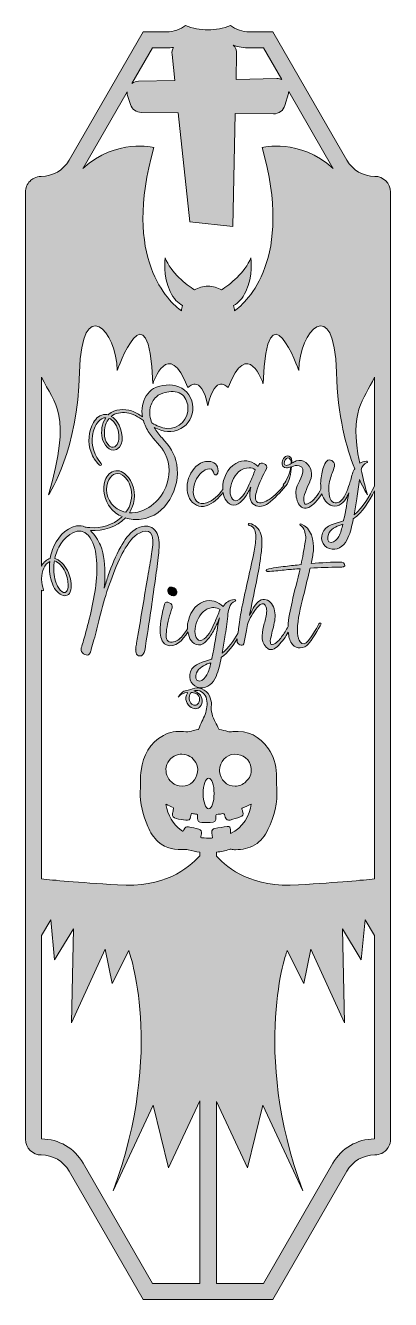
# Model space of a CAD drawing. Header units: centimetres. Extents: x 4.5 to 9.4, y -18.6 to -1.5.
import ezdxf

# ---------------------------------------------------------------- set-up
doc = ezdxf.new("R2010")
doc.units = ezdxf.units.CM
doc.header["$MEASUREMENT"] = 0
doc.layers.add('Layer 1', color=7, linetype='Continuous')

# ---------------------------------------------------------------- blocks, each defined once
blk = doc.blocks.new('block 2')
at = {"layer": 'Layer 1', "true_color": 0x231f20}
h = blk.add_hatch(color=250, dxfattribs=at)
h.dxf.hatch_style = 2
edge = h.paths.add_edge_path()
edge.add_spline(control_points=[(9.223, -3.485), (9.069, -3.485), (8.926, -3.403), (8.849, -3.269), (8.849, -3.269), (7.855, -1.546), (7.855, -1.546), (7.855, -1.546), (7.542, -1.546), (7.542, -1.546), (7.448, -1.546), (7.358, -1.516), (7.285, -1.461), (7.192, -1.5), (7.09, -1.521), (6.984, -1.521), (6.879, -1.521), (6.778, -1.5), (6.685, -1.462), (6.613, -1.516), (6.522, -1.546), (6.428, -1.546), (6.428, -1.546), (6.115, -1.546), (6.115, -1.546), (6.115, -1.546), (5.121, -3.269), (5.121, -3.269), (5.044, -3.403), (4.901, -3.485), (4.747, -3.485), (4.671, -3.485), (4.62, -3.524), (4.596, -3.548), (4.556, -3.588), (4.535, -3.641), (4.535, -3.697), (4.535, -3.697), (4.535, -16.404), (4.535, -16.404), (4.535, -16.52), (4.63, -16.615), (4.747, -16.615), (4.901, -16.615), (5.044, -16.697), (5.121, -16.831), (5.121, -16.831), (6.115, -18.554), (6.115, -18.554), (6.115, -18.554), (7.855, -18.554), (7.855, -18.554), (7.855, -18.554), (8.849, -16.831), (8.849, -16.831), (8.926, -16.697), (9.069, -16.615), (9.223, -16.615), (9.3, -16.615), (9.35, -16.576), (9.372, -16.554), (9.396, -16.53), (9.435, -16.48), (9.435, -16.404), (9.435, -16.404), (9.435, -3.697), (9.435, -3.697), (9.435, -3.58), (9.34, -3.485), (9.223, -3.485)], knot_values=[0, 0, 0, 0, 1, 1, 1, 2, 2, 2, 3, 3, 3, 4, 4, 4, 5, 5, 5, 6, 6, 6, 7, 7, 7, 8, 8, 8, 9, 9, 9, 10, 10, 10, 11, 11, 11, 12, 12, 12, 13, 13, 13, 14, 14, 14, 15, 15, 15, 16, 16, 16, 17, 17, 17, 18, 18, 18, 19, 19, 19, 20, 20, 20, 21, 21, 21, 22, 22, 22, 23, 23, 23, 23], degree=3, periodic=1)
edge = h.paths.add_edge_path()
edge.add_spline(control_points=[(9.219, -6.181), (9.219, -6.181), (9.219, -7.64), (9.219, -7.64), (9.152, -7.78), (9.068, -7.926), (8.946, -8.025), (8.96, -7.954), (8.972, -7.882), (8.983, -7.81), (8.996, -7.725), (9.007, -7.639), (9.017, -7.554), (9.075, -7.678), (9.12, -7.747), (9.127, -7.759), (9.091, -7.634), (9.062, -7.523), (9.039, -7.422), (9.053, -7.38), (9.076, -7.342), (9.122, -7.326), (9.136, -7.321), (9.122, -7.304), (9.111, -7.305), (9.076, -7.309), (9.046, -7.319), (9.021, -7.334), (8.877, -6.623), (9.073, -6.492), (9.219, -6.181)], knot_values=[0, 0, 0, 0, 1, 1, 1, 2, 2, 2, 3, 3, 3, 4, 4, 4, 5, 5, 5, 6, 6, 6, 7, 7, 7, 8, 8, 8, 9, 9, 9, 10, 10, 10, 10], degree=3, periodic=1)
edge = h.paths.add_edge_path()
edge.add_spline(control_points=[(7.542, -1.762), (7.542, -1.762), (7.73, -1.762), (7.73, -1.762), (7.73, -1.762), (7.974, -2.186), (7.974, -2.186), (7.955, -2.178), (7.933, -2.173), (7.91, -2.173), (7.91, -2.173), (7.361, -2.184), (7.361, -2.184), (7.361, -2.184), (7.368, -1.837), (7.368, -1.837), (7.369, -1.794), (7.353, -1.754), (7.325, -1.726), (7.394, -1.75), (7.467, -1.762), (7.542, -1.762)], knot_values=[0, 0, 0, 0, 1, 1, 1, 2, 2, 2, 3, 3, 3, 4, 4, 4, 5, 5, 5, 6, 6, 6, 7, 7, 7, 7], degree=3, periodic=1)
edge = h.paths.add_edge_path()
edge.add_spline(control_points=[(6.24, -1.762), (6.24, -1.762), (6.428, -1.762), (6.428, -1.762), (6.46, -1.762), (6.491, -1.759), (6.522, -1.755), (6.506, -1.782), (6.498, -1.815), (6.502, -1.85), (6.502, -1.85), (6.539, -2.2), (6.539, -2.2), (6.539, -2.2), (6.053, -2.21), (6.053, -2.21), (6.019, -2.21), (5.989, -2.222), (5.964, -2.241), (5.964, -2.241), (6.24, -1.762), (6.24, -1.762)], knot_values=[0, 0, 0, 0, 1, 1, 1, 2, 2, 2, 3, 3, 3, 4, 4, 4, 5, 5, 5, 6, 6, 6, 7, 7, 7, 7], degree=3, periodic=1)
edge = h.paths.add_edge_path()
edge.add_spline(control_points=[(5.308, -3.377), (5.308, -3.377), (5.901, -2.35), (5.901, -2.35), (5.899, -2.371), (5.9, -2.394), (5.908, -2.416), (5.908, -2.416), (5.943, -2.521), (5.943, -2.521), (5.965, -2.584), (6.023, -2.626), (6.09, -2.627), (6.09, -2.627), (6.584, -2.633), (6.584, -2.633), (6.584, -2.633), (6.739, -4.094), (6.739, -4.094), (6.739, -4.094), (7.318, -4.156), (7.318, -4.156), (7.318, -4.156), (7.351, -2.641), (7.351, -2.641), (7.351, -2.641), (7.865, -2.647), (7.865, -2.647), (7.935, -2.648), (7.997, -2.602), (8.017, -2.534), (8.017, -2.534), (8.064, -2.373), (8.064, -2.373), (8.066, -2.365), (8.067, -2.356), (8.068, -2.348), (8.068, -2.348), (8.662, -3.377), (8.662, -3.377), (8.663, -3.379), (8.664, -3.38), (8.665, -3.382), (8.215, -2.966), (7.711, -3.098), (7.711, -3.098), (8.138, -4.596), (7.51, -5.167), (7.342, -5.289), (7.341, -5.264), (7.335, -5.24), (7.329, -5.217), (7.391, -5.185), (7.447, -5.128), (7.494, -5.028), (7.591, -4.825), (7.561, -4.578), (7.561, -4.578), (7.482, -4.778), (7.277, -4.936), (7.167, -5.009), (7.114, -4.978), (7.052, -4.959), (6.986, -4.959), (6.919, -4.959), (6.857, -4.978), (6.803, -5.009), (6.693, -4.937), (6.488, -4.779), (6.409, -4.578), (6.409, -4.578), (6.379, -4.825), (6.476, -5.028), (6.523, -5.129), (6.581, -5.186), (6.642, -5.217), (6.636, -5.241), (6.631, -5.265), (6.629, -5.29), (6.463, -5.17), (5.83, -4.6), (6.259, -3.098), (6.259, -3.098), (5.755, -2.966), (5.305, -3.382), (5.306, -3.38), (5.307, -3.379), (5.308, -3.377)], knot_values=[0, 0, 0, 0, 1, 1, 1, 2, 2, 2, 3, 3, 3, 4, 4, 4, 5, 5, 5, 6, 6, 6, 7, 7, 7, 8, 8, 8, 9, 9, 9, 10, 10, 10, 11, 11, 11, 12, 12, 12, 13, 13, 13, 14, 14, 14, 15, 15, 15, 16, 16, 16, 17, 17, 17, 18, 18, 18, 19, 19, 19, 20, 20, 20, 21, 21, 21, 22, 22, 22, 23, 23, 23, 24, 24, 24, 25, 25, 25, 26, 26, 26, 27, 27, 27, 28, 28, 28, 29, 29, 29, 29], degree=3, periodic=1)
edge = h.paths.add_edge_path()
edge.add_spline(control_points=[(6.876, -18.338), (6.876, -18.338), (6.24, -18.338), (6.24, -18.338), (6.24, -18.338), (5.308, -16.723), (5.308, -16.723), (5.194, -16.525), (4.98, -16.4), (4.751, -16.399), (4.751, -16.399), (4.751, -13.669), (4.751, -13.669), (4.751, -13.669), (4.874, -13.458), (4.874, -13.458), (4.874, -13.458), (4.926, -13.996), (4.926, -13.996), (4.926, -13.996), (5.179, -13.579), (5.179, -13.579), (5.179, -13.579), (5.155, -14.844), (5.155, -14.844), (5.155, -14.844), (5.604, -13.855), (5.604, -13.855), (5.604, -13.855), (5.697, -14.313), (5.697, -14.313), (5.697, -14.313), (5.921, -13.872), (5.921, -13.872), (5.921, -13.872), (6.412, -15.187), (5.714, -17.095), (5.714, -17.095), (6.247, -15.945), (6.247, -15.945), (6.247, -15.945), (6.453, -16.789), (6.453, -16.789), (6.453, -16.789), (6.876, -15.888), (6.876, -15.888), (6.876, -15.888), (6.876, -18.338), (6.876, -18.338)], knot_values=[0, 0, 0, 0, 1, 1, 1, 2, 2, 2, 3, 3, 3, 4, 4, 4, 5, 5, 5, 6, 6, 6, 7, 7, 7, 8, 8, 8, 9, 9, 9, 10, 10, 10, 11, 11, 11, 12, 12, 12, 13, 13, 13, 14, 14, 14, 15, 15, 15, 16, 16, 16, 16], degree=3, periodic=1)
edge = h.paths.add_edge_path()
edge.add_spline(control_points=[(7.036, -12.285), (7.037, -12.307), (7.041, -12.329), (7.045, -12.349), (7.046, -12.359), (7.044, -12.363), (7.034, -12.363), (6.989, -12.364), (6.943, -12.363), (6.898, -12.359), (6.887, -12.358), (6.883, -12.353), (6.887, -12.342), (6.892, -12.33), (6.895, -12.316), (6.898, -12.304), (6.903, -12.277), (6.889, -12.251), (6.863, -12.244), (6.817, -12.232), (6.77, -12.223), (6.722, -12.213), (6.694, -12.208), (6.678, -12.219), (6.662, -12.252), (6.65, -12.276), (6.65, -12.276), (6.627, -12.259), (6.509, -12.174), (6.446, -12.056), (6.421, -11.914), (6.421, -11.913), (6.422, -11.911), (6.422, -11.907), (6.454, -11.924), (6.485, -11.939), (6.517, -11.954), (6.524, -11.957), (6.522, -11.962), (6.521, -11.969), (6.518, -11.989), (6.514, -12.011), (6.51, -12.032), (6.503, -12.072), (6.519, -12.095), (6.559, -12.102), (6.601, -12.109), (6.644, -12.117), (6.687, -12.124), (6.721, -12.131), (6.746, -12.114), (6.752, -12.08), (6.754, -12.068), (6.758, -12.055), (6.759, -12.043), (6.76, -12.035), (6.763, -12.03), (6.773, -12.033), (6.793, -12.037), (6.814, -12.04), (6.834, -12.042), (6.844, -12.043), (6.846, -12.049), (6.845, -12.056), (6.845, -12.056), (6.845, -12.096), (6.845, -12.096), (6.845, -12.134), (6.865, -12.154), (6.902, -12.154), (6.939, -12.155), (6.977, -12.154), (7.014, -12.154), (7.079, -12.154), (7.092, -12.142), (7.091, -12.076), (7.091, -12.047), (7.091, -12.047), (7.122, -12.043), (7.142, -12.042), (7.163, -12.039), (7.183, -12.035), (7.197, -12.032), (7.203, -12.036), (7.206, -12.049), (7.208, -12.061), (7.212, -12.073), (7.217, -12.084), (7.226, -12.116), (7.251, -12.131), (7.284, -12.122), (7.328, -12.108), (7.373, -12.095), (7.419, -12.08), (7.449, -12.07), (7.462, -12.047), (7.452, -12.014), (7.449, -12.001), (7.445, -11.988), (7.441, -11.975), (7.44, -11.97), (7.437, -11.966), (7.443, -11.963), (7.485, -11.947), (7.524, -11.928), (7.564, -11.907), (7.55, -12.05), (7.453, -12.228), (7.287, -12.302), (7.287, -12.302), (7.287, -12.25), (7.287, -12.25), (7.287, -12.221), (7.272, -12.205), (7.244, -12.209), (7.188, -12.216), (7.132, -12.224), (7.077, -12.234), (7.049, -12.238), (7.034, -12.258), (7.036, -12.285)], knot_values=[0, 0, 0, 0, 1, 1, 1, 2, 2, 2, 3, 3, 3, 4, 4, 4, 5, 5, 5, 6, 6, 6, 7, 7, 7, 8, 8, 8, 9, 9, 9, 10, 10, 10, 11, 11, 11, 12, 12, 12, 13, 13, 13, 14, 14, 14, 15, 15, 15, 16, 16, 16, 17, 17, 17, 18, 18, 18, 19, 19, 19, 20, 20, 20, 21, 21, 21, 22, 22, 22, 23, 23, 23, 24, 24, 24, 25, 25, 25, 26, 26, 26, 27, 27, 27, 28, 28, 28, 29, 29, 29, 30, 30, 30, 31, 31, 31, 32, 32, 32, 33, 33, 33, 34, 34, 34, 35, 35, 35, 36, 36, 36, 37, 37, 37, 38, 38, 38, 39, 39, 39, 40, 40, 40, 40], degree=3, periodic=1)
edge = h.paths.add_edge_path()
edge.add_spline(control_points=[(6.425, -11.409), (6.442, -11.324), (6.508, -11.257), (6.591, -11.241), (6.604, -11.239), (6.619, -11.237), (6.633, -11.237), (6.717, -11.241), (6.781, -11.277), (6.82, -11.351), (6.843, -11.393), (6.851, -11.435), (6.844, -11.476), (6.836, -11.583), (6.747, -11.668), (6.638, -11.668), (6.586, -11.668), (6.538, -11.648), (6.502, -11.617), (6.501, -11.616), (6.5, -11.615), (6.498, -11.614), (6.439, -11.565), (6.409, -11.484), (6.425, -11.409)], knot_values=[0, 0, 0, 0, 1, 1, 1, 2, 2, 2, 3, 3, 3, 4, 4, 4, 5, 5, 5, 6, 6, 6, 7, 7, 7, 8, 8, 8, 8], degree=3, periodic=1)
edge = h.paths.add_edge_path()
edge.add_spline(control_points=[(6.919, -11.764), (6.919, -11.651), (6.952, -11.56), (6.993, -11.56), (7.034, -11.56), (7.067, -11.651), (7.067, -11.764), (7.067, -11.877), (7.034, -11.969), (6.993, -11.969), (6.952, -11.969), (6.919, -11.877), (6.919, -11.764)], knot_values=[0, 0, 0, 0, 1, 1, 1, 2, 2, 2, 3, 3, 3, 4, 4, 4, 4], degree=3, periodic=1)
edge = h.paths.add_edge_path()
edge.add_spline(control_points=[(7.14, -11.455), (7.141, -11.339), (7.231, -11.243), (7.335, -11.238), (7.455, -11.232), (7.553, -11.312), (7.563, -11.428), (7.571, -11.501), (7.546, -11.56), (7.494, -11.606), (7.494, -11.607), (7.494, -11.607), (7.493, -11.608), (7.455, -11.645), (7.405, -11.668), (7.348, -11.668), (7.237, -11.668), (7.146, -11.579), (7.141, -11.469), (7.141, -11.469), (7.141, -11.468), (7.141, -11.468), (7.141, -11.463), (7.14, -11.459), (7.14, -11.455)], knot_values=[0, 0, 0, 0, 1, 1, 1, 2, 2, 2, 3, 3, 3, 4, 4, 4, 5, 5, 5, 6, 6, 6, 7, 7, 7, 8, 8, 8, 8], degree=3, periodic=1)
edge = h.paths.add_edge_path()
edge.add_spline(control_points=[(9.219, -16.399), (8.99, -16.4), (8.776, -16.525), (8.662, -16.723), (8.662, -16.723), (7.73, -18.338), (7.73, -18.338), (7.73, -18.338), (7.099, -18.338), (7.099, -18.338), (7.099, -18.338), (7.099, -15.899), (7.099, -15.899), (7.099, -15.899), (7.517, -16.789), (7.517, -16.789), (7.517, -16.789), (7.723, -15.945), (7.723, -15.945), (7.723, -15.945), (8.256, -17.095), (8.256, -17.095), (7.558, -15.187), (8.048, -13.872), (8.048, -13.872), (8.048, -13.872), (8.272, -14.313), (8.272, -14.313), (8.272, -14.313), (8.366, -13.855), (8.366, -13.855), (8.366, -13.855), (8.815, -14.844), (8.815, -14.844), (8.815, -14.844), (8.791, -13.579), (8.791, -13.579), (8.791, -13.579), (9.043, -13.996), (9.043, -13.996), (9.043, -13.996), (9.096, -13.458), (9.096, -13.458), (9.096, -13.458), (9.219, -13.669), (9.219, -13.669), (9.219, -13.669), (9.219, -16.399), (9.219, -16.399)], knot_values=[0, 0, 0, 0, 1, 1, 1, 2, 2, 2, 3, 3, 3, 4, 4, 4, 5, 5, 5, 6, 6, 6, 7, 7, 7, 8, 8, 8, 9, 9, 9, 10, 10, 10, 11, 11, 11, 12, 12, 12, 13, 13, 13, 14, 14, 14, 15, 15, 15, 16, 16, 16, 16], degree=3, periodic=1)
edge = h.paths.add_edge_path()
edge.add_spline(control_points=[(8.198, -12.991), (7.586, -13.03), (7.254, -12.782), (7.099, -12.605), (7.099, -12.605), (7.099, -12.552), (7.099, -12.552), (7.157, -12.546), (7.216, -12.534), (7.274, -12.516), (7.28, -12.514), (7.287, -12.513), (7.294, -12.514), (7.314, -12.519), (7.333, -12.519), (7.354, -12.519), (7.446, -12.52), (7.534, -12.502), (7.614, -12.454), (7.694, -12.404), (7.749, -12.332), (7.789, -12.25), (7.873, -12.073), (7.922, -11.888), (7.908, -11.689), (7.904, -11.627), (7.906, -11.563), (7.903, -11.5), (7.897, -11.378), (7.864, -11.266), (7.795, -11.164), (7.68, -10.995), (7.521, -10.917), (7.317, -10.935), (7.294, -10.937), (7.273, -10.944), (7.249, -10.935), (7.215, -10.922), (7.178, -10.914), (7.14, -10.908), (7.131, -10.907), (7.127, -10.903), (7.124, -10.894), (7.114, -10.866), (7.1, -10.838), (7.086, -10.812), (7.045, -10.738), (7.02, -10.66), (7.03, -10.573), (7.034, -10.532), (7.022, -10.492), (7.004, -10.455), (6.961, -10.368), (6.857, -10.324), (6.775, -10.361), (6.75, -10.371), (6.726, -10.377), (6.7, -10.381), (6.645, -10.39), (6.612, -10.427), (6.586, -10.472), (6.618, -10.433), (6.658, -10.41), (6.712, -10.408), (6.71, -10.413), (6.709, -10.416), (6.708, -10.418), (6.66, -10.49), (6.705, -10.579), (6.761, -10.612), (6.812, -10.642), (6.865, -10.629), (6.892, -10.58), (6.924, -10.521), (6.905, -10.451), (6.845, -10.413), (6.831, -10.403), (6.814, -10.397), (6.794, -10.388), (6.807, -10.382), (6.816, -10.381), (6.825, -10.381), (6.892, -10.379), (6.954, -10.43), (6.967, -10.5), (6.98, -10.569), (6.97, -10.637), (6.947, -10.703), (6.922, -10.769), (6.884, -10.829), (6.863, -10.899), (6.861, -10.905), (6.855, -10.906), (6.849, -10.907), (6.821, -10.912), (6.792, -10.917), (6.765, -10.927), (6.731, -10.941), (6.695, -10.937), (6.658, -10.935), (6.563, -10.927), (6.47, -10.939), (6.386, -10.986), (6.203, -11.088), (6.112, -11.252), (6.087, -11.455), (6.075, -11.548), (6.079, -11.641), (6.076, -11.733), (6.07, -11.9), (6.113, -12.056), (6.177, -12.208), (6.21, -12.285), (6.254, -12.357), (6.318, -12.413), (6.423, -12.506), (6.549, -12.526), (6.684, -12.515), (6.697, -12.514), (6.709, -12.515), (6.721, -12.519), (6.772, -12.534), (6.824, -12.545), (6.876, -12.551), (6.876, -12.551), (6.876, -12.6), (6.876, -12.6), (6.722, -12.778), (6.39, -13.031), (5.772, -12.991), (5.216, -12.956), (4.91, -12.928), (4.751, -12.911), (4.751, -12.911), (4.751, -9.038), (4.751, -9.038), (4.759, -9.048), (4.782, -9.048), (4.776, -9.032), (4.761, -8.989), (4.752, -8.941), (4.751, -8.893), (4.751, -8.893), (4.751, -8.88), (4.751, -8.88), (4.752, -8.832), (4.76, -8.785), (4.78, -8.742), (4.797, -8.706), (4.824, -8.669), (4.861, -8.652), (4.852, -8.74), (4.858, -8.831), (4.883, -8.915), (4.903, -8.982), (4.938, -9.052), (5, -9.09), (5.052, -9.122), (5.113, -9.123), (5.136, -9.06), (5.162, -8.99), (5.146, -8.901), (5.122, -8.832), (5.095, -8.754), (5.047, -8.677), (4.976, -8.632), (4.96, -8.622), (4.945, -8.615), (4.929, -8.612), (4.944, -8.542), (4.971, -8.475), (5.01, -8.415), (5.085, -8.299), (5.263, -8.159), (5.379, -8.303), (5.444, -8.383), (5.474, -8.49), (5.486, -8.59), (5.514, -8.838), (5.465, -9.1), (5.411, -9.34), (5.385, -9.455), (5.356, -9.569), (5.323, -9.682), (5.313, -9.716), (5.303, -9.75), (5.293, -9.784), (5.291, -9.79), (5.289, -9.796), (5.287, -9.802), (5.283, -9.809), (5.28, -9.816), (5.284, -9.812), (5.281, -9.823), (5.28, -9.834), (5.282, -9.846), (5.29, -9.888), (5.363, -9.934), (5.396, -9.89), (5.399, -9.886), (5.402, -9.881), (5.404, -9.876), (5.404, -9.875), (5.404, -9.871), (5.406, -9.866), (5.406, -9.869), (5.406, -9.871), (5.406, -9.873), (5.411, -9.86), (5.415, -9.846), (5.417, -9.832), (5.417, -9.83), (5.418, -9.829), (5.418, -9.827), (5.43, -9.786), (5.442, -9.745), (5.454, -9.705), (5.481, -9.607), (5.506, -9.509), (5.527, -9.409), (5.566, -9.275), (5.599, -9.139), (5.645, -9.007), (5.689, -8.877), (5.738, -8.748), (5.796, -8.623), (5.844, -8.521), (5.899, -8.418), (5.976, -8.335), (6.032, -8.275), (6.197, -8.18), (6.234, -8.306), (6.257, -8.383), (6.24, -8.473), (6.228, -8.551), (6.212, -8.653), (6.193, -8.754), (6.176, -8.855), (6.131, -9.119), (6.088, -9.382), (6.044, -9.645), (6.038, -9.679), (6.033, -9.712), (6.027, -9.746), (6.025, -9.757), (6.023, -9.768), (6.021, -9.779), (6.022, -9.773), (6.019, -9.786), (6.018, -9.797), (6.017, -9.801), (6.017, -9.805), (6.016, -9.809), (6.016, -9.812), (6.015, -9.816), (6.015, -9.819), (6.019, -9.79), (6.017, -9.862), (6.014, -9.829), (6.014, -9.834), (6.015, -9.839), (6.015, -9.844), (6.016, -9.856), (6.015, -9.869), (6.02, -9.88), (6.026, -9.903), (6.042, -9.92), (6.074, -9.919), (6.085, -9.919), (6.099, -9.916), (6.105, -9.906), (6.118, -9.895), (6.127, -9.877), (6.131, -9.862), (6.146, -9.816), (6.15, -9.763), (6.157, -9.716), (6.199, -9.451), (6.237, -9.185), (6.274, -8.919), (6.289, -8.813), (6.304, -8.707), (6.317, -8.601), (6.327, -8.513), (6.338, -8.419), (6.32, -8.332), (6.304, -8.257), (6.257, -8.192), (6.178, -8.18), (6.121, -8.171), (6.056, -8.192), (6.008, -8.222), (5.922, -8.277), (5.863, -8.368), (5.815, -8.455), (5.746, -8.577), (5.693, -8.708), (5.647, -8.84), (5.628, -8.897), (5.609, -8.954), (5.592, -9.011), (5.597, -8.958), (5.6, -8.905), (5.602, -8.852), (5.605, -8.713), (5.593, -8.565), (5.54, -8.435), (5.512, -8.366), (5.466, -8.289), (5.406, -8.236), (5.579, -8.248), (5.759, -8.191), (5.876, -8.066), (5.944, -8.088), (6.017, -8.095), (6.086, -8.086), (6.425, -8.044), (6.617, -7.665), (6.566, -7.351), (6.543, -7.209), (6.463, -7.096), (6.368, -6.994), (6.33, -6.952), (6.293, -6.905), (6.263, -6.854), (6.376, -6.913), (6.505, -6.937), (6.62, -6.87), (6.723, -6.811), (6.789, -6.704), (6.783, -6.584), (6.777, -6.464), (6.708, -6.352), (6.594, -6.307), (6.486, -6.264), (6.358, -6.282), (6.255, -6.333), (6.174, -6.374), (6.121, -6.476), (6.105, -6.561), (6.096, -6.612), (6.097, -6.662), (6.106, -6.711), (6.059, -6.68), (6.011, -6.652), (5.959, -6.633), (5.863, -6.599), (5.734, -6.608), (5.655, -6.676), (5.651, -6.679), (5.648, -6.683), (5.644, -6.686), (5.633, -6.683), (5.621, -6.681), (5.608, -6.681), (5.537, -6.678), (5.482, -6.729), (5.448, -6.787), (5.377, -6.906), (5.37, -7.057), (5.415, -7.186), (5.438, -7.25), (5.474, -7.307), (5.522, -7.355), (5.539, -7.372), (5.571, -7.358), (5.551, -7.337), (5.459, -7.237), (5.416, -7.098), (5.435, -6.963), (5.444, -6.896), (5.469, -6.826), (5.513, -6.775), (5.542, -6.741), (5.577, -6.724), (5.612, -6.724), (5.559, -6.802), (5.546, -6.908), (5.566, -6.998), (5.585, -7.078), (5.657, -7.194), (5.756, -7.149), (5.883, -7.091), (5.829, -6.873), (5.771, -6.786), (5.75, -6.754), (5.721, -6.725), (5.687, -6.705), (5.742, -6.662), (5.816, -6.647), (5.894, -6.657), (5.976, -6.668), (6.048, -6.713), (6.117, -6.761), (6.135, -6.819), (6.162, -6.875), (6.196, -6.927), (6.26, -7.026), (6.357, -7.101), (6.411, -7.207), (6.483, -7.346), (6.475, -7.514), (6.418, -7.656), (6.34, -7.85), (6.137, -8.013), (5.93, -7.998), (5.945, -7.975), (5.958, -7.95), (5.968, -7.924), (6.022, -7.794), (6.005, -7.635), (5.916, -7.524), (5.876, -7.474), (5.816, -7.427), (5.748, -7.434), (5.678, -7.441), (5.629, -7.501), (5.606, -7.562), (5.557, -7.688), (5.598, -7.833), (5.68, -7.936), (5.72, -7.986), (5.774, -8.025), (5.833, -8.05), (5.829, -8.054), (5.825, -8.058), (5.821, -8.062), (5.708, -8.165), (5.55, -8.209), (5.399, -8.198), (5.378, -8.196), (5.357, -8.194), (5.336, -8.19), (5.301, -8.175), (5.263, -8.168), (5.221, -8.176), (5.063, -8.202), (4.95, -8.352), (4.898, -8.493), (4.884, -8.531), (4.874, -8.571), (4.867, -8.612), (4.821, -8.623), (4.78, -8.659), (4.754, -8.708), (4.753, -8.71), (4.752, -8.713), (4.751, -8.716), (4.751, -8.716), (4.751, -6.181), (4.751, -6.181), (4.923, -6.546), (5.165, -6.66), (4.843, -7.759), (4.865, -7.724), (5.237, -7.155), (5.261, -6.117), (5.286, -5.046), (5.765, -5.557), (5.765, -6.092), (5.765, -6.092), (6.191, -4.886), (6.246, -6.265), (6.246, -6.265), (6.455, -5.631), (6.714, -6.32), (6.714, -6.32), (6.893, -6.111), (6.984, -6.566), (7.077, -6.111), (7.256, -6.32), (7.256, -6.32), (7.515, -5.631), (7.724, -6.265), (7.724, -6.265), (7.779, -4.886), (8.204, -6.092), (8.204, -6.092), (8.204, -5.557), (8.684, -5.046), (8.709, -6.117), (8.723, -6.699), (8.845, -7.134), (8.954, -7.409), (8.953, -7.411), (8.952, -7.413), (8.951, -7.415), (8.95, -7.416), (8.949, -7.416), (8.949, -7.417), (8.918, -7.461), (8.911, -7.528), (8.895, -7.579), (8.881, -7.624), (8.866, -7.669), (8.848, -7.712), (8.828, -7.758), (8.804, -7.811), (8.764, -7.844), (8.742, -7.862), (8.718, -7.867), (8.69, -7.865), (8.628, -7.859), (8.618, -7.786), (8.61, -7.734), (8.599, -7.666), (8.611, -7.595), (8.63, -7.529), (8.646, -7.474), (8.679, -7.416), (8.684, -7.358), (8.688, -7.31), (8.615, -7.266), (8.579, -7.305), (8.541, -7.346), (8.524, -7.424), (8.512, -7.477), (8.498, -7.545), (8.493, -7.613), (8.501, -7.682), (8.46, -7.759), (8.405, -7.841), (8.33, -7.875), (8.32, -7.879), (8.297, -7.889), (8.286, -7.882), (8.275, -7.875), (8.272, -7.838), (8.272, -7.825), (8.269, -7.779), (8.288, -7.73), (8.305, -7.688), (8.337, -7.607), (8.392, -7.528), (8.371, -7.436), (8.349, -7.346), (8.264, -7.272), (8.17, -7.303), (8.151, -7.31), (8.132, -7.322), (8.112, -7.333), (8.115, -7.296), (8.108, -7.253), (8.071, -7.238), (8.024, -7.219), (7.986, -7.28), (7.981, -7.319), (7.976, -7.359), (7.995, -7.397), (8.039, -7.396), (8.059, -7.396), (8.078, -7.391), (8.097, -7.384), (8.073, -7.52), (8.016, -7.598), (7.996, -7.625), (7.994, -7.628), (7.997, -7.631), (8.002, -7.634), (7.943, -7.701), (7.881, -7.775), (7.804, -7.822), (7.767, -7.845), (7.677, -7.889), (7.638, -7.847), (7.604, -7.81), (7.634, -7.724), (7.646, -7.684), (7.676, -7.587), (7.722, -7.496), (7.77, -7.407), (7.797, -7.357), (7.694, -7.296), (7.667, -7.355), (7.664, -7.363), (7.66, -7.371), (7.657, -7.379), (7.594, -7.312), (7.494, -7.283), (7.401, -7.316), (7.276, -7.361), (7.203, -7.488), (7.186, -7.615), (7.183, -7.636), (7.182, -7.661), (7.184, -7.686), (7.126, -7.763), (7.053, -7.838), (6.966, -7.867), (6.92, -7.881), (6.865, -7.879), (6.831, -7.843), (6.801, -7.811), (6.788, -7.764), (6.787, -7.721), (6.785, -7.626), (6.829, -7.52), (6.901, -7.456), (6.929, -7.432), (6.967, -7.411), (7.004, -7.408), (7.05, -7.404), (7.049, -7.451), (7.069, -7.48), (7.074, -7.488), (7.09, -7.494), (7.099, -7.488), (7.131, -7.467), (7.124, -7.412), (7.111, -7.381), (7.084, -7.319), (7.015, -7.301), (6.953, -7.311), (6.853, -7.328), (6.778, -7.41), (6.739, -7.5), (6.699, -7.594), (6.685, -7.714), (6.738, -7.806), (6.783, -7.886), (6.869, -7.937), (6.96, -7.906), (7.056, -7.873), (7.129, -7.805), (7.188, -7.725), (7.202, -7.809), (7.243, -7.891), (7.332, -7.897), (7.377, -7.9), (7.409, -7.87), (7.439, -7.84), (7.476, -7.801), (7.505, -7.758), (7.53, -7.712), (7.54, -7.693), (7.55, -7.675), (7.559, -7.656), (7.556, -7.672), (7.553, -7.687), (7.551, -7.703), (7.541, -7.769), (7.543, -7.855), (7.608, -7.894), (7.665, -7.929), (7.742, -7.911), (7.792, -7.873), (7.88, -7.808), (7.956, -7.725), (8.025, -7.64), (8.027, -7.64), (8.03, -7.64), (8.031, -7.639), (8.075, -7.576), (8.099, -7.472), (8.107, -7.381), (8.14, -7.369), (8.173, -7.357), (8.209, -7.367), (8.328, -7.4), (8.207, -7.575), (8.183, -7.638), (8.158, -7.705), (8.16, -7.771), (8.184, -7.839), (8.201, -7.888), (8.24, -7.949), (8.301, -7.938), (8.349, -7.929), (8.394, -7.889), (8.428, -7.856), (8.462, -7.822), (8.489, -7.783), (8.513, -7.743), (8.534, -7.816), (8.581, -7.885), (8.657, -7.905), (8.743, -7.927), (8.814, -7.855), (8.848, -7.788), (8.858, -7.77), (8.866, -7.752), (8.874, -7.733), (8.852, -7.855), (8.834, -7.977), (8.806, -8.097), (8.805, -8.1), (8.805, -8.103), (8.804, -8.106), (8.696, -8.144), (8.563, -8.16), (8.521, -8.273), (8.484, -8.372), (8.544, -8.476), (8.65, -8.488), (8.751, -8.5), (8.826, -8.422), (8.864, -8.335), (8.898, -8.257), (8.917, -8.171), (8.934, -8.088), (8.934, -8.085), (8.935, -8.083), (8.935, -8.08), (9.063, -7.987), (9.15, -7.846), (9.219, -7.704), (9.219, -7.704), (9.219, -12.911), (9.219, -12.911), (9.06, -12.928), (8.754, -12.956), (8.198, -12.991)], knot_values=[0, 0, 0, 0, 1, 1, 1, 2, 2, 2, 3, 3, 3, 4, 4, 4, 5, 5, 5, 6, 6, 6, 7, 7, 7, 8, 8, 8, 9, 9, 9, 10, 10, 10, 11, 11, 11, 12, 12, 12, 13, 13, 13, 14, 14, 14, 15, 15, 15, 16, 16, 16, 17, 17, 17, 18, 18, 18, 19, 19, 19, 20, 20, 20, 21, 21, 21, 22, 22, 22, 23, 23, 23, 24, 24, 24, 25, 25, 25, 26, 26, 26, 27, 27, 27, 28, 28, 28, 29, 29, 29, 30, 30, 30, 31, 31, 31, 32, 32, 32, 33, 33, 33, 34, 34, 34, 35, 35, 35, 36, 36, 36, 37, 37, 37, 38, 38, 38, 39, 39, 39, 40, 40, 40, 41, 41, 41, 42, 42, 42, 43, 43, 43, 44, 44, 44, 45, 45, 45, 46, 46, 46, 47, 47, 47, 48, 48, 48, 49, 49, 49, 50, 50, 50, 51, 51, 51, 52, 52, 52, 53, 53, 53, 54, 54, 54, 55, 55, 55, 56, 56, 56, 57, 57, 57, 58, 58, 58, 59, 59, 59, 60, 60, 60, 61, 61, 61, 62, 62, 62, 63, 63, 63, 64, 64, 64, 65, 65, 65, 66, 66, 66, 67, 67, 67, 68, 68, 68, 69, 69, 69, 70, 70, 70, 71, 71, 71, 72, 72, 72, 73, 73, 73, 74, 74, 74, 75, 75, 75, 76, 76, 76, 77, 77, 77, 78, 78, 78, 79, 79, 79, 80, 80, 80, 81, 81, 81, 82, 82, 82, 83, 83, 83, 84, 84, 84, 85, 85, 85, 86, 86, 86, 87, 87, 87, 88, 88, 88, 89, 89, 89, 90, 90, 90, 91, 91, 91, 92, 92, 92, 93, 93, 93, 94, 94, 94, 95, 95, 95, 96, 96, 96, 97, 97, 97, 98, 98, 98, 99, 99, 99, 100, 100, 100, 101, 101, 101, 102, 102, 102, 103, 103, 103, 104, 104, 104, 105, 105, 105, 106, 106, 106, 107, 107, 107, 108, 108, 108, 109, 109, 109, 110, 110, 110, 111, 111, 111, 112, 112, 112, 113, 113, 113, 114, 114, 114, 115, 115, 115, 116, 116, 116, 117, 117, 117, 118, 118, 118, 119, 119, 119, 120, 120, 120, 121, 121, 121, 122, 122, 122, 123, 123, 123, 124, 124, 124, 125, 125, 125, 126, 126, 126, 127, 127, 127, 128, 128, 128, 129, 129, 129, 130, 130, 130, 131, 131, 131, 132, 132, 132, 133, 133, 133, 134, 134, 134, 135, 135, 135, 136, 136, 136, 137, 137, 137, 138, 138, 138, 139, 139, 139, 140, 140, 140, 141, 141, 141, 142, 142, 142, 143, 143, 143, 144, 144, 144, 145, 145, 145, 146, 146, 146, 147, 147, 147, 148, 148, 148, 149, 149, 149, 150, 150, 150, 151, 151, 151, 152, 152, 152, 153, 153, 153, 154, 154, 154, 155, 155, 155, 156, 156, 156, 157, 157, 157, 158, 158, 158, 159, 159, 159, 160, 160, 160, 161, 161, 161, 162, 162, 162, 163, 163, 163, 164, 164, 164, 165, 165, 165, 166, 166, 166, 167, 167, 167, 168, 168, 168, 169, 169, 169, 170, 170, 170, 171, 171, 171, 172, 172, 172, 173, 173, 173, 174, 174, 174, 175, 175, 175, 176, 176, 176, 177, 177, 177, 178, 178, 178, 179, 179, 179, 180, 180, 180, 181, 181, 181, 182, 182, 182, 183, 183, 183, 184, 184, 184, 185, 185, 185, 186, 186, 186, 187, 187, 187, 188, 188, 188, 189, 189, 189, 190, 190, 190, 191, 191, 191, 192, 192, 192, 193, 193, 193, 194, 194, 194, 195, 195, 195, 196, 196, 196, 197, 197, 197, 198, 198, 198, 199, 199, 199, 200, 200, 200, 201, 201, 201, 202, 202, 202, 203, 203, 203, 204, 204, 204, 205, 205, 205, 206, 206, 206, 207, 207, 207, 208, 208, 208, 209, 209, 209, 210, 210, 210, 211, 211, 211, 212, 212, 212, 213, 213, 213, 214, 214, 214, 215, 215, 215, 216, 216, 216, 217, 217, 217, 218, 218, 218, 219, 219, 219, 220, 220, 220, 221, 221, 221, 222, 222, 222, 223, 223, 223, 224, 224, 224, 225, 225, 225, 226, 226, 226, 227, 227, 227, 228, 228, 228, 229, 229, 229, 230, 230, 230, 231, 231, 231, 232, 232, 232, 233, 233, 233, 234, 234, 234, 235, 235, 235, 236, 236, 236, 237, 237, 237, 237], degree=3, periodic=1)
edge = h.paths.add_edge_path()
edge.add_spline(control_points=[(6.777, -10.409), (6.797, -10.414), (6.816, -10.419), (6.833, -10.43), (6.882, -10.461), (6.887, -10.528), (6.845, -10.567), (6.833, -10.577), (6.821, -10.583), (6.806, -10.582), (6.791, -10.582), (6.78, -10.575), (6.77, -10.566), (6.73, -10.531), (6.721, -10.464), (6.75, -10.421), (6.758, -10.41), (6.764, -10.406), (6.777, -10.409)], knot_values=[0, 0, 0, 0, 1, 1, 1, 2, 2, 2, 3, 3, 3, 4, 4, 4, 5, 5, 5, 6, 6, 6, 6], degree=3, periodic=1)
edge = h.paths.add_edge_path()
edge.add_spline(control_points=[(4.916, -8.708), (4.917, -8.687), (4.92, -8.665), (4.923, -8.644), (4.954, -8.652), (4.982, -8.674), (5.005, -8.698), (5.056, -8.751), (5.086, -8.822), (5.099, -8.894), (5.107, -8.938), (5.117, -9.016), (5.086, -9.056), (5.037, -9.117), (4.959, -8.978), (4.946, -8.944), (4.919, -8.869), (4.912, -8.787), (4.916, -8.708)], knot_values=[0, 0, 0, 0, 1, 1, 1, 2, 2, 2, 3, 3, 3, 4, 4, 4, 5, 5, 5, 6, 6, 6, 6], degree=3, periodic=1)
edge = h.paths.add_edge_path()
edge.add_spline(control_points=[(5.765, -7.945), (5.647, -7.873), (5.593, -7.717), (5.64, -7.586), (5.67, -7.504), (5.75, -7.434), (5.836, -7.493), (5.899, -7.535), (5.937, -7.609), (5.953, -7.682), (5.976, -7.792), (5.947, -7.903), (5.884, -7.992), (5.844, -7.983), (5.804, -7.968), (5.765, -7.945)], knot_values=[0, 0, 0, 0, 1, 1, 1, 2, 2, 2, 3, 3, 3, 4, 4, 4, 5, 5, 5, 5], degree=3, periodic=1)
edge = h.paths.add_edge_path()
edge.add_spline(control_points=[(6.233, -6.794), (6.206, -6.73), (6.194, -6.662), (6.209, -6.592), (6.221, -6.534), (6.251, -6.482), (6.293, -6.441), (6.323, -6.41), (6.368, -6.396), (6.408, -6.385), (6.476, -6.367), (6.558, -6.362), (6.62, -6.402), (6.678, -6.439), (6.71, -6.511), (6.716, -6.578), (6.73, -6.739), (6.596, -6.879), (6.434, -6.867), (6.36, -6.861), (6.295, -6.832), (6.233, -6.794)], knot_values=[0, 0, 0, 0, 1, 1, 1, 2, 2, 2, 3, 3, 3, 4, 4, 4, 5, 5, 5, 6, 6, 6, 7, 7, 7, 7], degree=3, periodic=1)
edge = h.paths.add_edge_path()
edge.add_spline(control_points=[(5.658, -6.732), (5.68, -6.741), (5.702, -6.757), (5.721, -6.779), (5.774, -6.841), (5.795, -6.932), (5.788, -7.013), (5.782, -7.072), (5.733, -7.153), (5.665, -7.105), (5.585, -7.047), (5.582, -6.903), (5.609, -6.819), (5.621, -6.785), (5.637, -6.756), (5.658, -6.732)], knot_values=[0, 0, 0, 0, 1, 1, 1, 2, 2, 2, 3, 3, 3, 4, 4, 4, 5, 5, 5, 5], degree=3, periodic=1)
edge = h.paths.add_edge_path()
edge.add_spline(control_points=[(8.101, -7.339), (8.081, -7.351), (8.06, -7.361), (8.038, -7.363), (7.994, -7.368), (8.004, -7.311), (8.021, -7.287), (8.039, -7.261), (8.072, -7.252), (8.09, -7.282), (8.1, -7.298), (8.101, -7.32), (8.101, -7.339)], knot_values=[0, 0, 0, 0, 1, 1, 1, 2, 2, 2, 3, 3, 3, 4, 4, 4, 4], degree=3, periodic=1)
edge = h.paths.add_edge_path()
edge.add_spline(control_points=[(7.62, -7.422), (7.619, -7.423), (7.618, -7.425), (7.617, -7.426), (7.597, -7.48), (7.576, -7.534), (7.552, -7.586), (7.518, -7.663), (7.475, -7.764), (7.406, -7.817), (7.326, -7.878), (7.281, -7.788), (7.282, -7.716), (7.283, -7.622), (7.324, -7.513), (7.396, -7.45), (7.432, -7.418), (7.488, -7.394), (7.538, -7.394), (7.568, -7.394), (7.596, -7.405), (7.62, -7.422)], knot_values=[0, 0, 0, 0, 1, 1, 1, 2, 2, 2, 3, 3, 3, 4, 4, 4, 5, 5, 5, 6, 6, 6, 7, 7, 7, 7], degree=3, periodic=1)
edge = h.paths.add_edge_path()
edge.add_spline(control_points=[(8.794, -8.152), (8.782, -8.209), (8.768, -8.268), (8.74, -8.317), (8.72, -8.352), (8.683, -8.394), (8.64, -8.398), (8.582, -8.403), (8.589, -8.327), (8.602, -8.29), (8.625, -8.219), (8.705, -8.181), (8.771, -8.16), (8.779, -8.158), (8.787, -8.155), (8.794, -8.152)], knot_values=[0, 0, 0, 0, 1, 1, 1, 2, 2, 2, 3, 3, 3, 4, 4, 4, 5, 5, 5, 5], degree=3, periodic=1)
h = blk.add_hatch(color=250, dxfattribs=at)
h.dxf.hatch_style = 2
edge = h.paths.add_edge_path()
edge.add_spline(control_points=[(8.782, -8.66), (8.645, -8.659), (8.507, -8.669), (8.37, -8.681), (8.383, -8.624), (8.394, -8.567), (8.399, -8.51), (8.409, -8.371), (8.375, -8.2), (8.229, -8.148), (8.217, -8.144), (8.215, -8.159), (8.222, -8.165), (8.248, -8.185), (8.269, -8.208), (8.279, -8.238), (8.288, -8.265), (8.292, -8.293), (8.296, -8.322), (8.299, -8.354), (8.29, -8.385), (8.286, -8.416), (8.279, -8.46), (8.271, -8.503), (8.263, -8.547), (8.255, -8.596), (8.245, -8.645), (8.234, -8.694), (8.165, -8.701), (8.096, -8.709), (8.027, -8.718), (7.943, -8.728), (7.852, -8.734), (7.772, -8.761), (7.757, -8.766), (7.77, -8.784), (7.781, -8.785), (7.788, -8.786), (7.796, -8.787), (7.803, -8.788), (7.808, -8.789), (7.811, -8.788), (7.812, -8.785), (7.886, -8.784), (7.962, -8.771), (8.035, -8.764), (8.097, -8.758), (8.16, -8.753), (8.222, -8.749), (8.187, -8.899), (8.146, -9.049), (8.113, -9.199), (8.089, -9.305), (8.062, -9.416), (8.06, -9.525), (8.034, -9.573), (8.006, -9.62), (7.973, -9.664), (7.943, -9.704), (7.902, -9.758), (7.848, -9.766), (7.828, -9.769), (7.825, -9.763), (7.822, -9.741), (7.818, -9.709), (7.83, -9.672), (7.836, -9.641), (7.85, -9.567), (7.876, -9.496), (7.884, -9.421), (7.891, -9.351), (7.881, -9.273), (7.837, -9.216), (7.799, -9.166), (7.734, -9.143), (7.678, -9.178), (7.619, -9.216), (7.588, -9.292), (7.555, -9.351), (7.551, -9.36), (7.546, -9.37), (7.541, -9.379), (7.544, -9.363), (7.548, -9.347), (7.551, -9.331), (7.581, -9.176), (7.615, -9.022), (7.646, -8.867), (7.668, -8.752), (7.69, -8.636), (7.701, -8.519), (7.709, -8.442), (7.716, -8.36), (7.694, -8.284), (7.673, -8.21), (7.616, -8.155), (7.539, -8.142), (7.518, -8.138), (7.522, -8.164), (7.538, -8.168), (7.607, -8.186), (7.622, -8.231), (7.626, -8.296), (7.629, -8.369), (7.618, -8.444), (7.604, -8.515), (7.555, -8.766), (7.49, -9.015), (7.441, -9.266), (7.424, -9.354), (7.41, -9.442), (7.399, -9.531), (7.395, -9.56), (7.39, -9.589), (7.386, -9.617), (7.33, -9.717), (7.263, -9.812), (7.175, -9.883), (7.189, -9.812), (7.201, -9.74), (7.212, -9.668), (7.226, -9.574), (7.239, -9.48), (7.25, -9.386), (7.258, -9.312), (7.268, -9.214), (7.351, -9.184), (7.365, -9.179), (7.352, -9.162), (7.341, -9.164), (7.271, -9.171), (7.219, -9.199), (7.188, -9.258), (7.125, -9.189), (7.023, -9.158), (6.928, -9.191), (6.803, -9.236), (6.73, -9.363), (6.712, -9.489), (6.71, -9.51), (6.709, -9.533), (6.71, -9.557), (6.678, -9.61), (6.641, -9.661), (6.594, -9.697), (6.561, -9.721), (6.487, -9.753), (6.449, -9.722), (6.411, -9.691), (6.426, -9.606), (6.43, -9.565), (6.442, -9.466), (6.472, -9.369), (6.504, -9.275), (6.523, -9.218), (6.417, -9.163), (6.402, -9.223), (6.372, -9.34), (6.34, -9.465), (6.344, -9.587), (6.345, -9.653), (6.358, -9.738), (6.426, -9.769), (6.547, -9.825), (6.646, -9.707), (6.715, -9.598), (6.728, -9.682), (6.769, -9.766), (6.858, -9.772), (6.903, -9.775), (6.936, -9.745), (6.965, -9.715), (7.002, -9.677), (7.031, -9.634), (7.057, -9.587), (7.088, -9.53), (7.116, -9.471), (7.138, -9.41), (7.136, -9.422), (7.133, -9.433), (7.131, -9.445), (7.095, -9.614), (7.074, -9.787), (7.035, -9.955), (7.035, -9.958), (7.034, -9.961), (7.033, -9.965), (6.925, -10.002), (6.793, -10.018), (6.75, -10.131), (6.713, -10.23), (6.773, -10.334), (6.879, -10.346), (6.98, -10.358), (7.055, -10.28), (7.093, -10.194), (7.128, -10.116), (7.146, -10.029), (7.163, -9.946), (7.163, -9.943), (7.164, -9.941), (7.165, -9.938), (7.253, -9.873), (7.321, -9.785), (7.378, -9.69), (7.378, -9.701), (7.376, -9.711), (7.375, -9.721), (7.374, -9.761), (7.448, -9.805), (7.465, -9.755), (7.483, -9.698), (7.489, -9.636), (7.501, -9.577), (7.508, -9.542), (7.515, -9.507), (7.522, -9.472), (7.559, -9.389), (7.604, -9.306), (7.666, -9.247), (7.691, -9.222), (7.731, -9.205), (7.754, -9.239), (7.769, -9.262), (7.773, -9.29), (7.773, -9.316), (7.773, -9.374), (7.755, -9.43), (7.74, -9.485), (7.714, -9.586), (7.682, -9.716), (7.764, -9.802), (7.823, -9.865), (7.882, -9.827), (7.932, -9.778), (7.984, -9.725), (8.026, -9.664), (8.063, -9.6), (8.064, -9.608), (8.064, -9.616), (8.065, -9.624), (8.072, -9.676), (8.085, -9.729), (8.121, -9.768), (8.175, -9.827), (8.271, -9.83), (8.336, -9.757), (8.362, -9.729), (8.479, -9.548), (8.503, -9.489), (8.508, -9.475), (8.481, -9.474), (8.473, -9.489), (8.447, -9.537), (8.341, -9.743), (8.276, -9.757), (8.224, -9.767), (8.207, -9.7), (8.202, -9.689), (8.202, -9.688), (8.201, -9.684), (8.2, -9.682), (8.198, -9.678), (8.197, -9.673), (8.196, -9.669), (8.193, -9.659), (8.191, -9.649), (8.189, -9.639), (8.185, -9.617), (8.185, -9.598), (8.185, -9.573), (8.187, -9.421), (8.229, -9.27), (8.264, -9.123), (8.29, -9.014), (8.318, -8.904), (8.343, -8.794), (8.347, -8.776), (8.352, -8.758), (8.356, -8.74), (8.486, -8.734), (8.615, -8.732), (8.745, -8.727), (8.749, -8.729), (8.753, -8.73), (8.757, -8.73), (8.774, -8.73), (8.788, -8.727), (8.805, -8.724), (8.845, -8.715), (8.811, -8.661), (8.782, -8.66)], knot_values=[0, 0, 0, 0, 1, 1, 1, 2, 2, 2, 3, 3, 3, 4, 4, 4, 5, 5, 5, 6, 6, 6, 7, 7, 7, 8, 8, 8, 9, 9, 9, 10, 10, 10, 11, 11, 11, 12, 12, 12, 13, 13, 13, 14, 14, 14, 15, 15, 15, 16, 16, 16, 17, 17, 17, 18, 18, 18, 19, 19, 19, 20, 20, 20, 21, 21, 21, 22, 22, 22, 23, 23, 23, 24, 24, 24, 25, 25, 25, 26, 26, 26, 27, 27, 27, 28, 28, 28, 29, 29, 29, 30, 30, 30, 31, 31, 31, 32, 32, 32, 33, 33, 33, 34, 34, 34, 35, 35, 35, 36, 36, 36, 37, 37, 37, 38, 38, 38, 39, 39, 39, 40, 40, 40, 41, 41, 41, 42, 42, 42, 43, 43, 43, 44, 44, 44, 45, 45, 45, 46, 46, 46, 47, 47, 47, 48, 48, 48, 49, 49, 49, 50, 50, 50, 51, 51, 51, 52, 52, 52, 53, 53, 53, 54, 54, 54, 55, 55, 55, 56, 56, 56, 57, 57, 57, 58, 58, 58, 59, 59, 59, 60, 60, 60, 61, 61, 61, 62, 62, 62, 63, 63, 63, 64, 64, 64, 65, 65, 65, 66, 66, 66, 67, 67, 67, 68, 68, 68, 69, 69, 69, 70, 70, 70, 71, 71, 71, 72, 72, 72, 73, 73, 73, 74, 74, 74, 75, 75, 75, 76, 76, 76, 77, 77, 77, 78, 78, 78, 79, 79, 79, 80, 80, 80, 81, 81, 81, 82, 82, 82, 83, 83, 83, 84, 84, 84, 85, 85, 85, 86, 86, 86, 87, 87, 87, 88, 88, 88, 89, 89, 89, 90, 90, 90, 91, 91, 91, 92, 92, 92, 93, 93, 93, 94, 94, 94, 95, 95, 95, 96, 96, 96, 97, 97, 97, 97], degree=3, periodic=1)
edge = h.paths.add_edge_path()
edge.add_spline(control_points=[(6.969, -10.175), (6.949, -10.21), (6.913, -10.253), (6.869, -10.256), (6.811, -10.261), (6.818, -10.185), (6.831, -10.148), (6.855, -10.078), (6.935, -10.04), (7.001, -10.018), (7.008, -10.016), (7.016, -10.013), (7.024, -10.011), (7.011, -10.067), (6.998, -10.126), (6.969, -10.175)], knot_values=[0, 0, 0, 0, 1, 1, 1, 2, 2, 2, 3, 3, 3, 4, 4, 4, 5, 5, 5, 5], degree=3, periodic=1)
edge = h.paths.add_edge_path()
edge.add_spline(control_points=[(7.144, -9.302), (7.124, -9.356), (7.103, -9.409), (7.079, -9.462), (7.044, -9.538), (7.002, -9.64), (6.932, -9.692), (6.852, -9.753), (6.808, -9.663), (6.809, -9.591), (6.81, -9.497), (6.851, -9.388), (6.923, -9.325), (6.96, -9.293), (7.015, -9.269), (7.065, -9.27), (7.095, -9.27), (7.123, -9.281), (7.147, -9.298), (7.146, -9.299), (7.145, -9.3), (7.144, -9.302)], knot_values=[0, 0, 0, 0, 1, 1, 1, 2, 2, 2, 3, 3, 3, 4, 4, 4, 5, 5, 5, 6, 6, 6, 7, 7, 7, 7], degree=3, periodic=1)
h = blk.add_hatch(color=250, dxfattribs=at)
h.dxf.hatch_style = 2
edge = h.paths.add_edge_path()
edge.add_spline(control_points=[(6.474, -9.094), (6.487, -9.104), (6.503, -9.112), (6.52, -9.112), (6.534, -9.112), (6.549, -9.107), (6.559, -9.096), (6.567, -9.085), (6.57, -9.068), (6.567, -9.055), (6.562, -9.038), (6.553, -9.023), (6.539, -9.013), (6.526, -9.003), (6.51, -8.995), (6.493, -8.995), (6.479, -8.995), (6.464, -9), (6.455, -9.011), (6.446, -9.022), (6.443, -9.039), (6.447, -9.052), (6.451, -9.069), (6.46, -9.084), (6.474, -9.094)], knot_values=[0, 0, 0, 0, 1, 1, 1, 2, 2, 2, 3, 3, 3, 4, 4, 4, 5, 5, 5, 6, 6, 6, 7, 7, 7, 8, 8, 8, 8], degree=3, periodic=1)
at = {"layer": 'Layer 1', "lineweight": 0}
for points, knots in [([(9.223, -3.485), (9.069, -3.485), (8.926, -3.403), (8.849, -3.269), (8.849, -3.269), (7.855, -1.546), (7.855, -1.546), (7.855, -1.546), (7.542, -1.546), (7.542, -1.546), (7.448, -1.546), (7.358, -1.516), (7.285, -1.461), (7.192, -1.5), (7.09, -1.521), (6.984, -1.521), (6.879, -1.521), (6.778, -1.5), (6.685, -1.462), (6.613, -1.516), (6.522, -1.546), (6.428, -1.546), (6.428, -1.546), (6.115, -1.546), (6.115, -1.546), (6.115, -1.546), (5.121, -3.269), (5.121, -3.269), (5.044, -3.403), (4.901, -3.485), (4.747, -3.485), (4.671, -3.485), (4.62, -3.524), (4.596, -3.548), (4.556, -3.588), (4.535, -3.641), (4.535, -3.697), (4.535, -3.697), (4.535, -16.404), (4.535, -16.404), (4.535, -16.52), (4.63, -16.615), (4.747, -16.615), (4.901, -16.615), (5.044, -16.697), (5.121, -16.831), (5.121, -16.831), (6.115, -18.554), (6.115, -18.554), (6.115, -18.554), (7.855, -18.554), (7.855, -18.554), (7.855, -18.554), (8.849, -16.831), (8.849, -16.831), (8.926, -16.697), (9.069, -16.615), (9.223, -16.615), (9.3, -16.615), (9.35, -16.576), (9.372, -16.554), (9.396, -16.53), (9.435, -16.48), (9.435, -16.404), (9.435, -16.404), (9.435, -3.697), (9.435, -3.697), (9.435, -3.58), (9.34, -3.485), (9.223, -3.485)], [0, 0, 0, 0, 1, 1, 1, 2, 2, 2, 3, 3, 3, 4, 4, 4, 5, 5, 5, 6, 6, 6, 7, 7, 7, 8, 8, 8, 9, 9, 9, 10, 10, 10, 11, 11, 11, 12, 12, 12, 13, 13, 13, 14, 14, 14, 15, 15, 15, 16, 16, 16, 17, 17, 17, 18, 18, 18, 19, 19, 19, 20, 20, 20, 21, 21, 21, 22, 22, 22, 23, 23, 23, 23]), ([(6.24, -1.762), (6.24, -1.762), (6.428, -1.762), (6.428, -1.762), (6.46, -1.762), (6.491, -1.759), (6.522, -1.755), (6.506, -1.782), (6.498, -1.815), (6.502, -1.85), (6.502, -1.85), (6.539, -2.2), (6.539, -2.2), (6.539, -2.2), (6.053, -2.21), (6.053, -2.21), (6.019, -2.21), (5.989, -2.222), (5.964, -2.241), (5.964, -2.241), (6.24, -1.762), (6.24, -1.762)], [0, 0, 0, 0, 1, 1, 1, 2, 2, 2, 3, 3, 3, 4, 4, 4, 5, 5, 5, 6, 6, 6, 7, 7, 7, 7]), ([(7.542, -1.762), (7.542, -1.762), (7.73, -1.762), (7.73, -1.762), (7.73, -1.762), (7.974, -2.186), (7.974, -2.186), (7.955, -2.178), (7.933, -2.173), (7.91, -2.173), (7.91, -2.173), (7.361, -2.184), (7.361, -2.184), (7.361, -2.184), (7.368, -1.837), (7.368, -1.837), (7.369, -1.794), (7.353, -1.754), (7.325, -1.726), (7.394, -1.75), (7.467, -1.762), (7.542, -1.762)], [0, 0, 0, 0, 1, 1, 1, 2, 2, 2, 3, 3, 3, 4, 4, 4, 5, 5, 5, 6, 6, 6, 7, 7, 7, 7]), ([(5.308, -3.377), (5.308, -3.377), (5.901, -2.35), (5.901, -2.35), (5.899, -2.371), (5.9, -2.394), (5.908, -2.416), (5.908, -2.416), (5.943, -2.521), (5.943, -2.521), (5.965, -2.584), (6.023, -2.626), (6.09, -2.627), (6.09, -2.627), (6.584, -2.633), (6.584, -2.633), (6.584, -2.633), (6.739, -4.094), (6.739, -4.094), (6.739, -4.094), (7.318, -4.156), (7.318, -4.156), (7.318, -4.156), (7.351, -2.641), (7.351, -2.641), (7.351, -2.641), (7.865, -2.647), (7.865, -2.647), (7.935, -2.648), (7.997, -2.602), (8.017, -2.534), (8.017, -2.534), (8.064, -2.373), (8.064, -2.373), (8.066, -2.365), (8.067, -2.356), (8.068, -2.348), (8.068, -2.348), (8.662, -3.377), (8.662, -3.377), (8.663, -3.379), (8.664, -3.38), (8.665, -3.382), (8.215, -2.966), (7.711, -3.098), (7.711, -3.098), (8.138, -4.596), (7.51, -5.167), (7.342, -5.289), (7.341, -5.264), (7.335, -5.24), (7.329, -5.217), (7.391, -5.185), (7.447, -5.128), (7.494, -5.028), (7.591, -4.825), (7.561, -4.578), (7.561, -4.578), (7.482, -4.778), (7.277, -4.936), (7.167, -5.009), (7.114, -4.978), (7.052, -4.959), (6.986, -4.959), (6.919, -4.959), (6.857, -4.978), (6.803, -5.009), (6.693, -4.937), (6.488, -4.779), (6.409, -4.578), (6.409, -4.578), (6.379, -4.825), (6.476, -5.028), (6.523, -5.129), (6.581, -5.186), (6.642, -5.217), (6.636, -5.241), (6.631, -5.265), (6.629, -5.29), (6.463, -5.17), (5.83, -4.6), (6.259, -3.098), (6.259, -3.098), (5.755, -2.966), (5.305, -3.382), (5.306, -3.38), (5.307, -3.379), (5.308, -3.377)], [0, 0, 0, 0, 1, 1, 1, 2, 2, 2, 3, 3, 3, 4, 4, 4, 5, 5, 5, 6, 6, 6, 7, 7, 7, 8, 8, 8, 9, 9, 9, 10, 10, 10, 11, 11, 11, 12, 12, 12, 13, 13, 13, 14, 14, 14, 15, 15, 15, 16, 16, 16, 17, 17, 17, 18, 18, 18, 19, 19, 19, 20, 20, 20, 21, 21, 21, 22, 22, 22, 23, 23, 23, 24, 24, 24, 25, 25, 25, 26, 26, 26, 27, 27, 27, 28, 28, 28, 29, 29, 29, 29]), ([(8.198, -12.991), (7.586, -13.03), (7.254, -12.782), (7.099, -12.605), (7.099, -12.605), (7.099, -12.552), (7.099, -12.552), (7.157, -12.546), (7.216, -12.534), (7.274, -12.516), (7.28, -12.514), (7.287, -12.513), (7.294, -12.514), (7.314, -12.519), (7.333, -12.519), (7.354, -12.519), (7.446, -12.52), (7.534, -12.502), (7.614, -12.454), (7.694, -12.404), (7.749, -12.332), (7.789, -12.25), (7.873, -12.073), (7.922, -11.888), (7.908, -11.689), (7.904, -11.627), (7.906, -11.563), (7.903, -11.5), (7.897, -11.378), (7.864, -11.266), (7.795, -11.164), (7.68, -10.995), (7.521, -10.917), (7.317, -10.935), (7.294, -10.937), (7.273, -10.944), (7.249, -10.935), (7.215, -10.922), (7.178, -10.914), (7.14, -10.908), (7.131, -10.907), (7.127, -10.903), (7.124, -10.894), (7.114, -10.866), (7.1, -10.838), (7.086, -10.812), (7.045, -10.738), (7.02, -10.66), (7.03, -10.573), (7.034, -10.532), (7.022, -10.492), (7.004, -10.455), (6.961, -10.368), (6.857, -10.324), (6.775, -10.361), (6.75, -10.371), (6.726, -10.377), (6.7, -10.381), (6.645, -10.39), (6.612, -10.427), (6.586, -10.472), (6.618, -10.433), (6.658, -10.41), (6.712, -10.408), (6.71, -10.413), (6.709, -10.416), (6.708, -10.418), (6.66, -10.49), (6.705, -10.579), (6.761, -10.612), (6.812, -10.642), (6.865, -10.629), (6.892, -10.58), (6.924, -10.521), (6.905, -10.451), (6.845, -10.413), (6.831, -10.403), (6.814, -10.397), (6.794, -10.388), (6.807, -10.382), (6.816, -10.381), (6.825, -10.381), (6.892, -10.379), (6.954, -10.43), (6.967, -10.5), (6.98, -10.569), (6.97, -10.637), (6.947, -10.703), (6.922, -10.769), (6.884, -10.829), (6.863, -10.899), (6.861, -10.905), (6.855, -10.906), (6.849, -10.907), (6.821, -10.912), (6.792, -10.917), (6.765, -10.927), (6.731, -10.941), (6.695, -10.937), (6.658, -10.935), (6.563, -10.927), (6.47, -10.939), (6.386, -10.986), (6.203, -11.088), (6.112, -11.252), (6.087, -11.455), (6.075, -11.548), (6.079, -11.641), (6.076, -11.733), (6.07, -11.9), (6.113, -12.056), (6.177, -12.208), (6.21, -12.285), (6.254, -12.357), (6.318, -12.413), (6.423, -12.506), (6.549, -12.526), (6.684, -12.515), (6.697, -12.514), (6.709, -12.515), (6.721, -12.519), (6.772, -12.534), (6.824, -12.545), (6.876, -12.551), (6.876, -12.551), (6.876, -12.6), (6.876, -12.6), (6.722, -12.778), (6.39, -13.031), (5.772, -12.991), (5.216, -12.956), (4.91, -12.928), (4.751, -12.911), (4.751, -12.911), (4.751, -9.038), (4.751, -9.038), (4.759, -9.048), (4.782, -9.048), (4.776, -9.032), (4.761, -8.989), (4.752, -8.941), (4.751, -8.893), (4.751, -8.893), (4.751, -8.88), (4.751, -8.88), (4.752, -8.832), (4.76, -8.785), (4.78, -8.742), (4.797, -8.706), (4.824, -8.669), (4.861, -8.652), (4.852, -8.74), (4.858, -8.831), (4.883, -8.915), (4.903, -8.982), (4.938, -9.052), (5, -9.09), (5.052, -9.122), (5.113, -9.123), (5.136, -9.06), (5.162, -8.99), (5.146, -8.901), (5.122, -8.832), (5.095, -8.754), (5.047, -8.677), (4.976, -8.632), (4.96, -8.622), (4.945, -8.615), (4.929, -8.612), (4.944, -8.542), (4.971, -8.475), (5.01, -8.415), (5.085, -8.299), (5.263, -8.159), (5.379, -8.303), (5.444, -8.383), (5.474, -8.49), (5.486, -8.59), (5.514, -8.838), (5.465, -9.1), (5.411, -9.34), (5.385, -9.455), (5.356, -9.569), (5.323, -9.682), (5.313, -9.716), (5.303, -9.75), (5.293, -9.784), (5.291, -9.79), (5.289, -9.796), (5.287, -9.802), (5.283, -9.809), (5.28, -9.816), (5.284, -9.812), (5.281, -9.823), (5.28, -9.834), (5.282, -9.846), (5.29, -9.888), (5.363, -9.934), (5.396, -9.89), (5.399, -9.886), (5.402, -9.881), (5.404, -9.876), (5.404, -9.875), (5.404, -9.871), (5.406, -9.866), (5.406, -9.869), (5.406, -9.871), (5.406, -9.873), (5.411, -9.86), (5.415, -9.846), (5.417, -9.832), (5.417, -9.83), (5.418, -9.829), (5.418, -9.827), (5.43, -9.786), (5.442, -9.745), (5.454, -9.705), (5.481, -9.607), (5.506, -9.509), (5.527, -9.409), (5.566, -9.275), (5.599, -9.139), (5.645, -9.007), (5.689, -8.877), (5.738, -8.748), (5.796, -8.623), (5.844, -8.521), (5.899, -8.418), (5.976, -8.335), (6.032, -8.275), (6.197, -8.18), (6.234, -8.306), (6.257, -8.383), (6.24, -8.473), (6.228, -8.551), (6.212, -8.653), (6.193, -8.754), (6.176, -8.855), (6.131, -9.119), (6.088, -9.382), (6.044, -9.645), (6.038, -9.679), (6.033, -9.712), (6.027, -9.746), (6.025, -9.757), (6.023, -9.768), (6.021, -9.779), (6.022, -9.773), (6.019, -9.786), (6.018, -9.797), (6.017, -9.801), (6.017, -9.805), (6.016, -9.809), (6.016, -9.812), (6.015, -9.816), (6.015, -9.819), (6.019, -9.79), (6.017, -9.862), (6.014, -9.829), (6.014, -9.834), (6.015, -9.839), (6.015, -9.844), (6.016, -9.856), (6.015, -9.869), (6.02, -9.88), (6.026, -9.903), (6.042, -9.92), (6.074, -9.919), (6.085, -9.919), (6.099, -9.916), (6.105, -9.906), (6.118, -9.895), (6.127, -9.877), (6.131, -9.862), (6.146, -9.816), (6.15, -9.763), (6.157, -9.716), (6.199, -9.451), (6.237, -9.185), (6.274, -8.919), (6.289, -8.813), (6.304, -8.707), (6.317, -8.601), (6.327, -8.513), (6.338, -8.419), (6.32, -8.332), (6.304, -8.257), (6.257, -8.192), (6.178, -8.18), (6.121, -8.171), (6.056, -8.192), (6.008, -8.222), (5.922, -8.277), (5.863, -8.368), (5.815, -8.455), (5.746, -8.577), (5.693, -8.708), (5.647, -8.84), (5.628, -8.897), (5.609, -8.954), (5.592, -9.011), (5.597, -8.958), (5.6, -8.905), (5.602, -8.852), (5.605, -8.713), (5.593, -8.565), (5.54, -8.435), (5.512, -8.366), (5.466, -8.289), (5.406, -8.236), (5.579, -8.248), (5.759, -8.191), (5.876, -8.066), (5.944, -8.088), (6.017, -8.095), (6.086, -8.086), (6.425, -8.044), (6.617, -7.665), (6.566, -7.351), (6.543, -7.209), (6.463, -7.096), (6.368, -6.994), (6.33, -6.952), (6.293, -6.905), (6.263, -6.854), (6.376, -6.913), (6.505, -6.937), (6.62, -6.87), (6.723, -6.811), (6.789, -6.704), (6.783, -6.584), (6.777, -6.464), (6.708, -6.352), (6.594, -6.307), (6.486, -6.264), (6.358, -6.282), (6.255, -6.333), (6.174, -6.374), (6.121, -6.476), (6.105, -6.561), (6.096, -6.612), (6.097, -6.662), (6.106, -6.711), (6.059, -6.68), (6.011, -6.652), (5.959, -6.633), (5.863, -6.599), (5.734, -6.608), (5.655, -6.676), (5.651, -6.679), (5.648, -6.683), (5.644, -6.686), (5.633, -6.683), (5.621, -6.681), (5.608, -6.681), (5.537, -6.678), (5.482, -6.729), (5.448, -6.787), (5.377, -6.906), (5.37, -7.057), (5.415, -7.186), (5.438, -7.25), (5.474, -7.307), (5.522, -7.355), (5.539, -7.372), (5.571, -7.358), (5.551, -7.337), (5.459, -7.237), (5.416, -7.098), (5.435, -6.963), (5.444, -6.896), (5.469, -6.826), (5.513, -6.775), (5.542, -6.741), (5.577, -6.724), (5.612, -6.724), (5.559, -6.802), (5.546, -6.908), (5.566, -6.998), (5.585, -7.078), (5.657, -7.194), (5.756, -7.149), (5.883, -7.091), (5.829, -6.873), (5.771, -6.786), (5.75, -6.754), (5.721, -6.725), (5.687, -6.705), (5.742, -6.662), (5.816, -6.647), (5.894, -6.657), (5.976, -6.668), (6.048, -6.713), (6.117, -6.761), (6.135, -6.819), (6.162, -6.875), (6.196, -6.927), (6.26, -7.026), (6.357, -7.101), (6.411, -7.207), (6.483, -7.346), (6.475, -7.514), (6.418, -7.656), (6.34, -7.85), (6.137, -8.013), (5.93, -7.998), (5.945, -7.975), (5.958, -7.95), (5.968, -7.924), (6.022, -7.794), (6.005, -7.635), (5.916, -7.524), (5.876, -7.474), (5.816, -7.427), (5.748, -7.434), (5.678, -7.441), (5.629, -7.501), (5.606, -7.562), (5.557, -7.688), (5.598, -7.833), (5.68, -7.936), (5.72, -7.986), (5.774, -8.025), (5.833, -8.05), (5.829, -8.054), (5.825, -8.058), (5.821, -8.062), (5.708, -8.165), (5.55, -8.209), (5.399, -8.198), (5.378, -8.196), (5.357, -8.194), (5.336, -8.19), (5.301, -8.175), (5.263, -8.168), (5.221, -8.176), (5.063, -8.202), (4.95, -8.352), (4.898, -8.493), (4.884, -8.531), (4.874, -8.571), (4.867, -8.612), (4.821, -8.623), (4.78, -8.659), (4.754, -8.708), (4.753, -8.71), (4.752, -8.713), (4.751, -8.716), (4.751, -8.716), (4.751, -6.181), (4.751, -6.181), (4.923, -6.546), (5.165, -6.66), (4.843, -7.759), (4.865, -7.724), (5.237, -7.155), (5.261, -6.117), (5.286, -5.046), (5.765, -5.557), (5.765, -6.092), (5.765, -6.092), (6.191, -4.886), (6.246, -6.265), (6.246, -6.265), (6.455, -5.631), (6.714, -6.32), (6.714, -6.32), (6.893, -6.111), (6.984, -6.566), (7.077, -6.111), (7.256, -6.32), (7.256, -6.32), (7.515, -5.631), (7.724, -6.265), (7.724, -6.265), (7.779, -4.886), (8.204, -6.092), (8.204, -6.092), (8.204, -5.557), (8.684, -5.046), (8.709, -6.117), (8.723, -6.699), (8.845, -7.134), (8.954, -7.409), (8.953, -7.411), (8.952, -7.413), (8.951, -7.415), (8.95, -7.416), (8.949, -7.416), (8.949, -7.417), (8.918, -7.461), (8.911, -7.528), (8.895, -7.579), (8.881, -7.624), (8.866, -7.669), (8.848, -7.712), (8.828, -7.758), (8.804, -7.811), (8.764, -7.844), (8.742, -7.862), (8.718, -7.867), (8.69, -7.865), (8.628, -7.859), (8.618, -7.786), (8.61, -7.734), (8.599, -7.666), (8.611, -7.595), (8.63, -7.529), (8.646, -7.474), (8.679, -7.416), (8.684, -7.358), (8.688, -7.31), (8.615, -7.266), (8.579, -7.305), (8.541, -7.346), (8.524, -7.424), (8.512, -7.477), (8.498, -7.545), (8.493, -7.613), (8.501, -7.682), (8.46, -7.759), (8.405, -7.841), (8.33, -7.875), (8.32, -7.879), (8.297, -7.889), (8.286, -7.882), (8.275, -7.875), (8.272, -7.838), (8.272, -7.825), (8.269, -7.779), (8.288, -7.73), (8.305, -7.688), (8.337, -7.607), (8.392, -7.528), (8.371, -7.436), (8.349, -7.346), (8.264, -7.272), (8.17, -7.303), (8.151, -7.31), (8.132, -7.322), (8.112, -7.333), (8.115, -7.296), (8.108, -7.253), (8.071, -7.238), (8.024, -7.219), (7.986, -7.28), (7.981, -7.319), (7.976, -7.359), (7.995, -7.397), (8.039, -7.396), (8.059, -7.396), (8.078, -7.391), (8.097, -7.384), (8.073, -7.52), (8.016, -7.598), (7.996, -7.625), (7.994, -7.628), (7.997, -7.631), (8.002, -7.634), (7.943, -7.701), (7.881, -7.775), (7.804, -7.822), (7.767, -7.845), (7.677, -7.889), (7.638, -7.847), (7.604, -7.81), (7.634, -7.724), (7.646, -7.684), (7.676, -7.587), (7.722, -7.496), (7.77, -7.407), (7.797, -7.357), (7.694, -7.296), (7.667, -7.355), (7.664, -7.363), (7.66, -7.371), (7.657, -7.379), (7.594, -7.312), (7.494, -7.283), (7.401, -7.316), (7.276, -7.361), (7.203, -7.488), (7.186, -7.615), (7.183, -7.636), (7.182, -7.661), (7.184, -7.686), (7.126, -7.763), (7.053, -7.838), (6.966, -7.867), (6.92, -7.881), (6.865, -7.879), (6.831, -7.843), (6.801, -7.811), (6.788, -7.764), (6.787, -7.721), (6.785, -7.626), (6.829, -7.52), (6.901, -7.456), (6.929, -7.432), (6.967, -7.411), (7.004, -7.408), (7.05, -7.404), (7.049, -7.451), (7.069, -7.48), (7.074, -7.488), (7.09, -7.494), (7.099, -7.488), (7.131, -7.467), (7.124, -7.412), (7.111, -7.381), (7.084, -7.319), (7.015, -7.301), (6.953, -7.311), (6.853, -7.328), (6.778, -7.41), (6.739, -7.5), (6.699, -7.594), (6.685, -7.714), (6.738, -7.806), (6.783, -7.886), (6.869, -7.937), (6.96, -7.906), (7.056, -7.873), (7.129, -7.805), (7.188, -7.725), (7.202, -7.809), (7.243, -7.891), (7.332, -7.897), (7.377, -7.9), (7.409, -7.87), (7.439, -7.84), (7.476, -7.801), (7.505, -7.758), (7.53, -7.712), (7.54, -7.693), (7.55, -7.675), (7.559, -7.656), (7.556, -7.672), (7.553, -7.687), (7.551, -7.703), (7.541, -7.769), (7.543, -7.855), (7.608, -7.894), (7.665, -7.929), (7.742, -7.911), (7.792, -7.873), (7.88, -7.808), (7.956, -7.725), (8.025, -7.64), (8.027, -7.64), (8.03, -7.64), (8.031, -7.639), (8.075, -7.576), (8.099, -7.472), (8.107, -7.381), (8.14, -7.369), (8.173, -7.357), (8.209, -7.367), (8.328, -7.4), (8.207, -7.575), (8.183, -7.638), (8.158, -7.705), (8.16, -7.771), (8.184, -7.839), (8.201, -7.888), (8.24, -7.949), (8.301, -7.938), (8.349, -7.929), (8.394, -7.889), (8.428, -7.856), (8.462, -7.822), (8.489, -7.783), (8.513, -7.743), (8.534, -7.816), (8.581, -7.885), (8.657, -7.905), (8.743, -7.927), (8.814, -7.855), (8.848, -7.788), (8.858, -7.77), (8.866, -7.752), (8.874, -7.733), (8.852, -7.855), (8.834, -7.977), (8.806, -8.097), (8.805, -8.1), (8.805, -8.103), (8.804, -8.106), (8.696, -8.144), (8.563, -8.16), (8.521, -8.273), (8.484, -8.372), (8.544, -8.476), (8.65, -8.488), (8.751, -8.5), (8.826, -8.422), (8.864, -8.335), (8.898, -8.257), (8.917, -8.171), (8.934, -8.088), (8.934, -8.085), (8.935, -8.083), (8.935, -8.08), (9.063, -7.987), (9.15, -7.846), (9.219, -7.704), (9.219, -7.704), (9.219, -12.911), (9.219, -12.911), (9.06, -12.928), (8.754, -12.956), (8.198, -12.991)], [0, 0, 0, 0, 1, 1, 1, 2, 2, 2, 3, 3, 3, 4, 4, 4, 5, 5, 5, 6, 6, 6, 7, 7, 7, 8, 8, 8, 9, 9, 9, 10, 10, 10, 11, 11, 11, 12, 12, 12, 13, 13, 13, 14, 14, 14, 15, 15, 15, 16, 16, 16, 17, 17, 17, 18, 18, 18, 19, 19, 19, 20, 20, 20, 21, 21, 21, 22, 22, 22, 23, 23, 23, 24, 24, 24, 25, 25, 25, 26, 26, 26, 27, 27, 27, 28, 28, 28, 29, 29, 29, 30, 30, 30, 31, 31, 31, 32, 32, 32, 33, 33, 33, 34, 34, 34, 35, 35, 35, 36, 36, 36, 37, 37, 37, 38, 38, 38, 39, 39, 39, 40, 40, 40, 41, 41, 41, 42, 42, 42, 43, 43, 43, 44, 44, 44, 45, 45, 45, 46, 46, 46, 47, 47, 47, 48, 48, 48, 49, 49, 49, 50, 50, 50, 51, 51, 51, 52, 52, 52, 53, 53, 53, 54, 54, 54, 55, 55, 55, 56, 56, 56, 57, 57, 57, 58, 58, 58, 59, 59, 59, 60, 60, 60, 61, 61, 61, 62, 62, 62, 63, 63, 63, 64, 64, 64, 65, 65, 65, 66, 66, 66, 67, 67, 67, 68, 68, 68, 69, 69, 69, 70, 70, 70, 71, 71, 71, 72, 72, 72, 73, 73, 73, 74, 74, 74, 75, 75, 75, 76, 76, 76, 77, 77, 77, 78, 78, 78, 79, 79, 79, 80, 80, 80, 81, 81, 81, 82, 82, 82, 83, 83, 83, 84, 84, 84, 85, 85, 85, 86, 86, 86, 87, 87, 87, 88, 88, 88, 89, 89, 89, 90, 90, 90, 91, 91, 91, 92, 92, 92, 93, 93, 93, 94, 94, 94, 95, 95, 95, 96, 96, 96, 97, 97, 97, 98, 98, 98, 99, 99, 99, 100, 100, 100, 101, 101, 101, 102, 102, 102, 103, 103, 103, 104, 104, 104, 105, 105, 105, 106, 106, 106, 107, 107, 107, 108, 108, 108, 109, 109, 109, 110, 110, 110, 111, 111, 111, 112, 112, 112, 113, 113, 113, 114, 114, 114, 115, 115, 115, 116, 116, 116, 117, 117, 117, 118, 118, 118, 119, 119, 119, 120, 120, 120, 121, 121, 121, 122, 122, 122, 123, 123, 123, 124, 124, 124, 125, 125, 125, 126, 126, 126, 127, 127, 127, 128, 128, 128, 129, 129, 129, 130, 130, 130, 131, 131, 131, 132, 132, 132, 133, 133, 133, 134, 134, 134, 135, 135, 135, 136, 136, 136, 137, 137, 137, 138, 138, 138, 139, 139, 139, 140, 140, 140, 141, 141, 141, 142, 142, 142, 143, 143, 143, 144, 144, 144, 145, 145, 145, 146, 146, 146, 147, 147, 147, 148, 148, 148, 149, 149, 149, 150, 150, 150, 151, 151, 151, 152, 152, 152, 153, 153, 153, 154, 154, 154, 155, 155, 155, 156, 156, 156, 157, 157, 157, 158, 158, 158, 159, 159, 159, 160, 160, 160, 161, 161, 161, 162, 162, 162, 163, 163, 163, 164, 164, 164, 165, 165, 165, 166, 166, 166, 167, 167, 167, 168, 168, 168, 169, 169, 169, 170, 170, 170, 171, 171, 171, 172, 172, 172, 173, 173, 173, 174, 174, 174, 175, 175, 175, 176, 176, 176, 177, 177, 177, 178, 178, 178, 179, 179, 179, 180, 180, 180, 181, 181, 181, 182, 182, 182, 183, 183, 183, 184, 184, 184, 185, 185, 185, 186, 186, 186, 187, 187, 187, 188, 188, 188, 189, 189, 189, 190, 190, 190, 191, 191, 191, 192, 192, 192, 193, 193, 193, 194, 194, 194, 195, 195, 195, 196, 196, 196, 197, 197, 197, 198, 198, 198, 199, 199, 199, 200, 200, 200, 201, 201, 201, 202, 202, 202, 203, 203, 203, 204, 204, 204, 205, 205, 205, 206, 206, 206, 207, 207, 207, 208, 208, 208, 209, 209, 209, 210, 210, 210, 211, 211, 211, 212, 212, 212, 213, 213, 213, 214, 214, 214, 215, 215, 215, 216, 216, 216, 217, 217, 217, 218, 218, 218, 219, 219, 219, 220, 220, 220, 221, 221, 221, 222, 222, 222, 223, 223, 223, 224, 224, 224, 225, 225, 225, 226, 226, 226, 227, 227, 227, 228, 228, 228, 229, 229, 229, 230, 230, 230, 231, 231, 231, 232, 232, 232, 233, 233, 233, 234, 234, 234, 235, 235, 235, 236, 236, 236, 237, 237, 237, 237]), ([(9.219, -6.181), (9.219, -6.181), (9.219, -7.64), (9.219, -7.64), (9.152, -7.78), (9.068, -7.926), (8.946, -8.025), (8.96, -7.954), (8.972, -7.882), (8.983, -7.81), (8.996, -7.725), (9.007, -7.639), (9.017, -7.554), (9.075, -7.678), (9.12, -7.747), (9.127, -7.759), (9.091, -7.634), (9.062, -7.523), (9.039, -7.422), (9.053, -7.38), (9.076, -7.342), (9.122, -7.326), (9.136, -7.321), (9.122, -7.304), (9.111, -7.305), (9.076, -7.309), (9.046, -7.319), (9.021, -7.334), (8.877, -6.623), (9.073, -6.492), (9.219, -6.181)], [0, 0, 0, 0, 1, 1, 1, 2, 2, 2, 3, 3, 3, 4, 4, 4, 5, 5, 5, 6, 6, 6, 7, 7, 7, 8, 8, 8, 9, 9, 9, 10, 10, 10, 10]), ([(6.233, -6.794), (6.206, -6.73), (6.194, -6.662), (6.209, -6.592), (6.221, -6.534), (6.251, -6.482), (6.293, -6.441), (6.323, -6.41), (6.368, -6.396), (6.408, -6.385), (6.476, -6.367), (6.558, -6.362), (6.62, -6.402), (6.678, -6.439), (6.71, -6.511), (6.716, -6.578), (6.73, -6.739), (6.596, -6.879), (6.434, -6.867), (6.36, -6.861), (6.295, -6.832), (6.233, -6.794)], [0, 0, 0, 0, 1, 1, 1, 2, 2, 2, 3, 3, 3, 4, 4, 4, 5, 5, 5, 6, 6, 6, 7, 7, 7, 7]), ([(5.658, -6.732), (5.68, -6.741), (5.702, -6.757), (5.721, -6.779), (5.774, -6.841), (5.795, -6.932), (5.788, -7.013), (5.782, -7.072), (5.733, -7.153), (5.665, -7.105), (5.585, -7.047), (5.582, -6.903), (5.609, -6.819), (5.621, -6.785), (5.637, -6.756), (5.658, -6.732)], [0, 0, 0, 0, 1, 1, 1, 2, 2, 2, 3, 3, 3, 4, 4, 4, 5, 5, 5, 5]), ([(8.101, -7.339), (8.081, -7.351), (8.06, -7.361), (8.038, -7.363), (7.994, -7.368), (8.004, -7.311), (8.021, -7.287), (8.039, -7.261), (8.072, -7.252), (8.09, -7.282), (8.1, -7.298), (8.101, -7.32), (8.101, -7.339)], [0, 0, 0, 0, 1, 1, 1, 2, 2, 2, 3, 3, 3, 4, 4, 4, 4]), ([(5.765, -7.945), (5.647, -7.873), (5.593, -7.717), (5.64, -7.586), (5.67, -7.504), (5.75, -7.434), (5.836, -7.493), (5.899, -7.535), (5.937, -7.609), (5.953, -7.682), (5.976, -7.792), (5.947, -7.903), (5.884, -7.992), (5.844, -7.983), (5.804, -7.968), (5.765, -7.945)], [0, 0, 0, 0, 1, 1, 1, 2, 2, 2, 3, 3, 3, 4, 4, 4, 5, 5, 5, 5]), ([(7.62, -7.422), (7.619, -7.423), (7.618, -7.425), (7.617, -7.426), (7.597, -7.48), (7.576, -7.534), (7.552, -7.586), (7.518, -7.663), (7.475, -7.764), (7.406, -7.817), (7.326, -7.878), (7.281, -7.788), (7.282, -7.716), (7.283, -7.622), (7.324, -7.513), (7.396, -7.45), (7.432, -7.418), (7.488, -7.394), (7.538, -7.394), (7.568, -7.394), (7.596, -7.405), (7.62, -7.422)], [0, 0, 0, 0, 1, 1, 1, 2, 2, 2, 3, 3, 3, 4, 4, 4, 5, 5, 5, 6, 6, 6, 7, 7, 7, 7]), ([(8.782, -8.66), (8.645, -8.659), (8.507, -8.669), (8.37, -8.681), (8.383, -8.624), (8.394, -8.567), (8.399, -8.51), (8.409, -8.371), (8.375, -8.2), (8.229, -8.148), (8.217, -8.144), (8.215, -8.159), (8.222, -8.165), (8.248, -8.185), (8.269, -8.208), (8.279, -8.238), (8.288, -8.265), (8.292, -8.293), (8.296, -8.322), (8.299, -8.354), (8.29, -8.385), (8.286, -8.416), (8.279, -8.46), (8.271, -8.503), (8.263, -8.547), (8.255, -8.596), (8.245, -8.645), (8.234, -8.694), (8.165, -8.701), (8.096, -8.709), (8.027, -8.718), (7.943, -8.728), (7.852, -8.734), (7.772, -8.761), (7.757, -8.766), (7.77, -8.784), (7.781, -8.785), (7.788, -8.786), (7.796, -8.787), (7.803, -8.788), (7.808, -8.789), (7.811, -8.788), (7.812, -8.785), (7.886, -8.784), (7.962, -8.771), (8.035, -8.764), (8.097, -8.758), (8.16, -8.753), (8.222, -8.749), (8.187, -8.899), (8.146, -9.049), (8.113, -9.199), (8.089, -9.305), (8.062, -9.416), (8.06, -9.525), (8.034, -9.573), (8.006, -9.62), (7.973, -9.664), (7.943, -9.704), (7.902, -9.758), (7.848, -9.766), (7.828, -9.769), (7.825, -9.763), (7.822, -9.741), (7.818, -9.709), (7.83, -9.672), (7.836, -9.641), (7.85, -9.567), (7.876, -9.496), (7.884, -9.421), (7.891, -9.351), (7.881, -9.273), (7.837, -9.216), (7.799, -9.166), (7.734, -9.143), (7.678, -9.178), (7.619, -9.216), (7.588, -9.292), (7.555, -9.351), (7.551, -9.36), (7.546, -9.37), (7.541, -9.379), (7.544, -9.363), (7.548, -9.347), (7.551, -9.331), (7.581, -9.176), (7.615, -9.022), (7.646, -8.867), (7.668, -8.752), (7.69, -8.636), (7.701, -8.519), (7.709, -8.442), (7.716, -8.36), (7.694, -8.284), (7.673, -8.21), (7.616, -8.155), (7.539, -8.142), (7.518, -8.138), (7.522, -8.164), (7.538, -8.168), (7.607, -8.186), (7.622, -8.231), (7.626, -8.296), (7.629, -8.369), (7.618, -8.444), (7.604, -8.515), (7.555, -8.766), (7.49, -9.015), (7.441, -9.266), (7.424, -9.354), (7.41, -9.442), (7.399, -9.531), (7.395, -9.56), (7.39, -9.589), (7.386, -9.617), (7.33, -9.717), (7.263, -9.812), (7.175, -9.883), (7.189, -9.812), (7.201, -9.74), (7.212, -9.668), (7.226, -9.574), (7.239, -9.48), (7.25, -9.386), (7.258, -9.312), (7.268, -9.214), (7.351, -9.184), (7.365, -9.179), (7.352, -9.162), (7.341, -9.164), (7.271, -9.171), (7.219, -9.199), (7.188, -9.258), (7.125, -9.189), (7.023, -9.158), (6.928, -9.191), (6.803, -9.236), (6.73, -9.363), (6.712, -9.489), (6.71, -9.51), (6.709, -9.533), (6.71, -9.557), (6.678, -9.61), (6.641, -9.661), (6.594, -9.697), (6.561, -9.721), (6.487, -9.753), (6.449, -9.722), (6.411, -9.691), (6.426, -9.606), (6.43, -9.565), (6.442, -9.466), (6.472, -9.369), (6.504, -9.275), (6.523, -9.218), (6.417, -9.163), (6.402, -9.223), (6.372, -9.34), (6.34, -9.465), (6.344, -9.587), (6.345, -9.653), (6.358, -9.738), (6.426, -9.769), (6.547, -9.825), (6.646, -9.707), (6.715, -9.598), (6.728, -9.682), (6.769, -9.766), (6.858, -9.772), (6.903, -9.775), (6.936, -9.745), (6.965, -9.715), (7.002, -9.677), (7.031, -9.634), (7.057, -9.587), (7.088, -9.53), (7.116, -9.471), (7.138, -9.41), (7.136, -9.422), (7.133, -9.433), (7.131, -9.445), (7.095, -9.614), (7.074, -9.787), (7.035, -9.955), (7.035, -9.958), (7.034, -9.961), (7.033, -9.965), (6.925, -10.002), (6.793, -10.018), (6.75, -10.131), (6.713, -10.23), (6.773, -10.334), (6.879, -10.346), (6.98, -10.358), (7.055, -10.28), (7.093, -10.194), (7.128, -10.116), (7.146, -10.029), (7.163, -9.946), (7.163, -9.943), (7.164, -9.941), (7.165, -9.938), (7.253, -9.873), (7.321, -9.785), (7.378, -9.69), (7.378, -9.701), (7.376, -9.711), (7.375, -9.721), (7.374, -9.761), (7.448, -9.805), (7.465, -9.755), (7.483, -9.698), (7.489, -9.636), (7.501, -9.577), (7.508, -9.542), (7.515, -9.507), (7.522, -9.472), (7.559, -9.389), (7.604, -9.306), (7.666, -9.247), (7.691, -9.222), (7.731, -9.205), (7.754, -9.239), (7.769, -9.262), (7.773, -9.29), (7.773, -9.316), (7.773, -9.374), (7.755, -9.43), (7.74, -9.485), (7.714, -9.586), (7.682, -9.716), (7.764, -9.802), (7.823, -9.865), (7.882, -9.827), (7.932, -9.778), (7.984, -9.725), (8.026, -9.664), (8.063, -9.6), (8.064, -9.608), (8.064, -9.616), (8.065, -9.624), (8.072, -9.676), (8.085, -9.729), (8.121, -9.768), (8.175, -9.827), (8.271, -9.83), (8.336, -9.757), (8.362, -9.729), (8.479, -9.548), (8.503, -9.489), (8.508, -9.475), (8.481, -9.474), (8.473, -9.489), (8.447, -9.537), (8.341, -9.743), (8.276, -9.757), (8.224, -9.767), (8.207, -9.7), (8.202, -9.689), (8.202, -9.688), (8.201, -9.684), (8.2, -9.682), (8.198, -9.678), (8.197, -9.673), (8.196, -9.669), (8.193, -9.659), (8.191, -9.649), (8.189, -9.639), (8.185, -9.617), (8.185, -9.598), (8.185, -9.573), (8.187, -9.421), (8.229, -9.27), (8.264, -9.123), (8.29, -9.014), (8.318, -8.904), (8.343, -8.794), (8.347, -8.776), (8.352, -8.758), (8.356, -8.74), (8.486, -8.734), (8.615, -8.732), (8.745, -8.727), (8.749, -8.729), (8.753, -8.73), (8.757, -8.73), (8.774, -8.73), (8.788, -8.727), (8.805, -8.724), (8.845, -8.715), (8.811, -8.661), (8.782, -8.66)], [0, 0, 0, 0, 1, 1, 1, 2, 2, 2, 3, 3, 3, 4, 4, 4, 5, 5, 5, 6, 6, 6, 7, 7, 7, 8, 8, 8, 9, 9, 9, 10, 10, 10, 11, 11, 11, 12, 12, 12, 13, 13, 13, 14, 14, 14, 15, 15, 15, 16, 16, 16, 17, 17, 17, 18, 18, 18, 19, 19, 19, 20, 20, 20, 21, 21, 21, 22, 22, 22, 23, 23, 23, 24, 24, 24, 25, 25, 25, 26, 26, 26, 27, 27, 27, 28, 28, 28, 29, 29, 29, 30, 30, 30, 31, 31, 31, 32, 32, 32, 33, 33, 33, 34, 34, 34, 35, 35, 35, 36, 36, 36, 37, 37, 37, 38, 38, 38, 39, 39, 39, 40, 40, 40, 41, 41, 41, 42, 42, 42, 43, 43, 43, 44, 44, 44, 45, 45, 45, 46, 46, 46, 47, 47, 47, 48, 48, 48, 49, 49, 49, 50, 50, 50, 51, 51, 51, 52, 52, 52, 53, 53, 53, 54, 54, 54, 55, 55, 55, 56, 56, 56, 57, 57, 57, 58, 58, 58, 59, 59, 59, 60, 60, 60, 61, 61, 61, 62, 62, 62, 63, 63, 63, 64, 64, 64, 65, 65, 65, 66, 66, 66, 67, 67, 67, 68, 68, 68, 69, 69, 69, 70, 70, 70, 71, 71, 71, 72, 72, 72, 73, 73, 73, 74, 74, 74, 75, 75, 75, 76, 76, 76, 77, 77, 77, 78, 78, 78, 79, 79, 79, 80, 80, 80, 81, 81, 81, 82, 82, 82, 83, 83, 83, 84, 84, 84, 85, 85, 85, 86, 86, 86, 87, 87, 87, 88, 88, 88, 89, 89, 89, 90, 90, 90, 91, 91, 91, 92, 92, 92, 93, 93, 93, 94, 94, 94, 95, 95, 95, 96, 96, 96, 97, 97, 97, 97]), ([(8.794, -8.152), (8.782, -8.209), (8.768, -8.268), (8.74, -8.317), (8.72, -8.352), (8.683, -8.394), (8.64, -8.398), (8.582, -8.403), (8.589, -8.327), (8.602, -8.29), (8.625, -8.219), (8.705, -8.181), (8.771, -8.16), (8.779, -8.158), (8.787, -8.155), (8.794, -8.152)], [0, 0, 0, 0, 1, 1, 1, 2, 2, 2, 3, 3, 3, 4, 4, 4, 5, 5, 5, 5]), ([(4.916, -8.708), (4.917, -8.687), (4.92, -8.665), (4.923, -8.644), (4.954, -8.652), (4.982, -8.674), (5.005, -8.698), (5.056, -8.751), (5.086, -8.822), (5.099, -8.894), (5.107, -8.938), (5.117, -9.016), (5.086, -9.056), (5.037, -9.117), (4.959, -8.978), (4.946, -8.944), (4.919, -8.869), (4.912, -8.787), (4.916, -8.708)], [0, 0, 0, 0, 1, 1, 1, 2, 2, 2, 3, 3, 3, 4, 4, 4, 5, 5, 5, 6, 6, 6, 6]), ([(6.474, -9.094), (6.487, -9.104), (6.503, -9.112), (6.52, -9.112), (6.534, -9.112), (6.549, -9.107), (6.559, -9.096), (6.567, -9.085), (6.57, -9.068), (6.567, -9.055), (6.562, -9.038), (6.553, -9.023), (6.539, -9.013), (6.526, -9.003), (6.51, -8.995), (6.493, -8.995), (6.479, -8.995), (6.464, -9), (6.455, -9.011), (6.446, -9.022), (6.443, -9.039), (6.447, -9.052), (6.451, -9.069), (6.46, -9.084), (6.474, -9.094)], [0, 0, 0, 0, 1, 1, 1, 2, 2, 2, 3, 3, 3, 4, 4, 4, 5, 5, 5, 6, 6, 6, 7, 7, 7, 8, 8, 8, 8]), ([(7.144, -9.302), (7.124, -9.356), (7.103, -9.409), (7.079, -9.462), (7.044, -9.538), (7.002, -9.64), (6.932, -9.692), (6.852, -9.753), (6.808, -9.663), (6.809, -9.591), (6.81, -9.497), (6.851, -9.388), (6.923, -9.325), (6.96, -9.293), (7.015, -9.269), (7.065, -9.27), (7.095, -9.27), (7.123, -9.281), (7.147, -9.298), (7.146, -9.299), (7.145, -9.3), (7.144, -9.302)], [0, 0, 0, 0, 1, 1, 1, 2, 2, 2, 3, 3, 3, 4, 4, 4, 5, 5, 5, 6, 6, 6, 7, 7, 7, 7]), ([(6.969, -10.175), (6.949, -10.21), (6.913, -10.253), (6.869, -10.256), (6.811, -10.261), (6.818, -10.185), (6.831, -10.148), (6.855, -10.078), (6.935, -10.04), (7.001, -10.018), (7.008, -10.016), (7.016, -10.013), (7.024, -10.011), (7.011, -10.067), (6.998, -10.126), (6.969, -10.175)], [0, 0, 0, 0, 1, 1, 1, 2, 2, 2, 3, 3, 3, 4, 4, 4, 5, 5, 5, 5]), ([(6.777, -10.409), (6.797, -10.414), (6.816, -10.419), (6.833, -10.43), (6.882, -10.461), (6.887, -10.528), (6.845, -10.567), (6.833, -10.577), (6.821, -10.583), (6.806, -10.582), (6.791, -10.582), (6.78, -10.575), (6.77, -10.566), (6.73, -10.531), (6.721, -10.464), (6.75, -10.421), (6.758, -10.41), (6.764, -10.406), (6.777, -10.409)], [0, 0, 0, 0, 1, 1, 1, 2, 2, 2, 3, 3, 3, 4, 4, 4, 5, 5, 5, 6, 6, 6, 6]), ([(6.425, -11.409), (6.442, -11.324), (6.508, -11.257), (6.591, -11.241), (6.604, -11.239), (6.619, -11.237), (6.633, -11.237), (6.717, -11.241), (6.781, -11.277), (6.82, -11.351), (6.843, -11.393), (6.851, -11.435), (6.844, -11.476), (6.836, -11.583), (6.747, -11.668), (6.638, -11.668), (6.586, -11.668), (6.538, -11.648), (6.502, -11.617), (6.501, -11.616), (6.5, -11.615), (6.498, -11.614), (6.439, -11.565), (6.409, -11.484), (6.425, -11.409)], [0, 0, 0, 0, 1, 1, 1, 2, 2, 2, 3, 3, 3, 4, 4, 4, 5, 5, 5, 6, 6, 6, 7, 7, 7, 8, 8, 8, 8]), ([(7.14, -11.455), (7.141, -11.339), (7.231, -11.243), (7.335, -11.238), (7.455, -11.232), (7.553, -11.312), (7.563, -11.428), (7.571, -11.501), (7.546, -11.56), (7.494, -11.606), (7.494, -11.607), (7.494, -11.607), (7.493, -11.608), (7.455, -11.645), (7.405, -11.668), (7.348, -11.668), (7.237, -11.668), (7.146, -11.579), (7.141, -11.469), (7.141, -11.469), (7.141, -11.468), (7.141, -11.468), (7.141, -11.463), (7.14, -11.459), (7.14, -11.455)], [0, 0, 0, 0, 1, 1, 1, 2, 2, 2, 3, 3, 3, 4, 4, 4, 5, 5, 5, 6, 6, 6, 7, 7, 7, 8, 8, 8, 8]), ([(6.919, -11.764), (6.919, -11.651), (6.952, -11.56), (6.993, -11.56), (7.034, -11.56), (7.067, -11.651), (7.067, -11.764), (7.067, -11.877), (7.034, -11.969), (6.993, -11.969), (6.952, -11.969), (6.919, -11.877), (6.919, -11.764)], [0, 0, 0, 0, 1, 1, 1, 2, 2, 2, 3, 3, 3, 4, 4, 4, 4]), ([(7.036, -12.285), (7.037, -12.307), (7.041, -12.329), (7.045, -12.349), (7.046, -12.359), (7.044, -12.363), (7.034, -12.363), (6.989, -12.364), (6.943, -12.363), (6.898, -12.359), (6.887, -12.358), (6.883, -12.353), (6.887, -12.342), (6.892, -12.33), (6.895, -12.316), (6.898, -12.304), (6.903, -12.277), (6.889, -12.251), (6.863, -12.244), (6.817, -12.232), (6.77, -12.223), (6.722, -12.213), (6.694, -12.208), (6.678, -12.219), (6.662, -12.252), (6.65, -12.276), (6.65, -12.276), (6.627, -12.259), (6.509, -12.174), (6.446, -12.056), (6.421, -11.914), (6.421, -11.913), (6.422, -11.911), (6.422, -11.907), (6.454, -11.924), (6.485, -11.939), (6.517, -11.954), (6.524, -11.957), (6.522, -11.962), (6.521, -11.969), (6.518, -11.989), (6.514, -12.011), (6.51, -12.032), (6.503, -12.072), (6.519, -12.095), (6.559, -12.102), (6.601, -12.109), (6.644, -12.117), (6.687, -12.124), (6.721, -12.131), (6.746, -12.114), (6.752, -12.08), (6.754, -12.068), (6.758, -12.055), (6.759, -12.043), (6.76, -12.035), (6.763, -12.03), (6.773, -12.033), (6.793, -12.037), (6.814, -12.04), (6.834, -12.042), (6.844, -12.043), (6.846, -12.049), (6.845, -12.056), (6.845, -12.056), (6.845, -12.096), (6.845, -12.096), (6.845, -12.134), (6.865, -12.154), (6.902, -12.154), (6.939, -12.155), (6.977, -12.154), (7.014, -12.154), (7.079, -12.154), (7.092, -12.142), (7.091, -12.076), (7.091, -12.047), (7.091, -12.047), (7.122, -12.043), (7.142, -12.042), (7.163, -12.039), (7.183, -12.035), (7.197, -12.032), (7.203, -12.036), (7.206, -12.049), (7.208, -12.061), (7.212, -12.073), (7.217, -12.084), (7.226, -12.116), (7.251, -12.131), (7.284, -12.122), (7.328, -12.108), (7.373, -12.095), (7.419, -12.08), (7.449, -12.07), (7.462, -12.047), (7.452, -12.014), (7.449, -12.001), (7.445, -11.988), (7.441, -11.975), (7.44, -11.97), (7.437, -11.966), (7.443, -11.963), (7.485, -11.947), (7.524, -11.928), (7.564, -11.907), (7.55, -12.05), (7.453, -12.228), (7.287, -12.302), (7.287, -12.302), (7.287, -12.25), (7.287, -12.25), (7.287, -12.221), (7.272, -12.205), (7.244, -12.209), (7.188, -12.216), (7.132, -12.224), (7.077, -12.234), (7.049, -12.238), (7.034, -12.258), (7.036, -12.285)], [0, 0, 0, 0, 1, 1, 1, 2, 2, 2, 3, 3, 3, 4, 4, 4, 5, 5, 5, 6, 6, 6, 7, 7, 7, 8, 8, 8, 9, 9, 9, 10, 10, 10, 11, 11, 11, 12, 12, 12, 13, 13, 13, 14, 14, 14, 15, 15, 15, 16, 16, 16, 17, 17, 17, 18, 18, 18, 19, 19, 19, 20, 20, 20, 21, 21, 21, 22, 22, 22, 23, 23, 23, 24, 24, 24, 25, 25, 25, 26, 26, 26, 27, 27, 27, 28, 28, 28, 29, 29, 29, 30, 30, 30, 31, 31, 31, 32, 32, 32, 33, 33, 33, 34, 34, 34, 35, 35, 35, 36, 36, 36, 37, 37, 37, 38, 38, 38, 39, 39, 39, 40, 40, 40, 40]), ([(6.876, -18.338), (6.876, -18.338), (6.24, -18.338), (6.24, -18.338), (6.24, -18.338), (5.308, -16.723), (5.308, -16.723), (5.194, -16.525), (4.98, -16.4), (4.751, -16.399), (4.751, -16.399), (4.751, -13.669), (4.751, -13.669), (4.751, -13.669), (4.874, -13.458), (4.874, -13.458), (4.874, -13.458), (4.926, -13.996), (4.926, -13.996), (4.926, -13.996), (5.179, -13.579), (5.179, -13.579), (5.179, -13.579), (5.155, -14.844), (5.155, -14.844), (5.155, -14.844), (5.604, -13.855), (5.604, -13.855), (5.604, -13.855), (5.697, -14.313), (5.697, -14.313), (5.697, -14.313), (5.921, -13.872), (5.921, -13.872), (5.921, -13.872), (6.412, -15.187), (5.714, -17.095), (5.714, -17.095), (6.247, -15.945), (6.247, -15.945), (6.247, -15.945), (6.453, -16.789), (6.453, -16.789), (6.453, -16.789), (6.876, -15.888), (6.876, -15.888), (6.876, -15.888), (6.876, -18.338), (6.876, -18.338)], [0, 0, 0, 0, 1, 1, 1, 2, 2, 2, 3, 3, 3, 4, 4, 4, 5, 5, 5, 6, 6, 6, 7, 7, 7, 8, 8, 8, 9, 9, 9, 10, 10, 10, 11, 11, 11, 12, 12, 12, 13, 13, 13, 14, 14, 14, 15, 15, 15, 16, 16, 16, 16]), ([(9.219, -16.399), (8.99, -16.4), (8.776, -16.525), (8.662, -16.723), (8.662, -16.723), (7.73, -18.338), (7.73, -18.338), (7.73, -18.338), (7.099, -18.338), (7.099, -18.338), (7.099, -18.338), (7.099, -15.899), (7.099, -15.899), (7.099, -15.899), (7.517, -16.789), (7.517, -16.789), (7.517, -16.789), (7.723, -15.945), (7.723, -15.945), (7.723, -15.945), (8.256, -17.095), (8.256, -17.095), (7.558, -15.187), (8.048, -13.872), (8.048, -13.872), (8.048, -13.872), (8.272, -14.313), (8.272, -14.313), (8.272, -14.313), (8.366, -13.855), (8.366, -13.855), (8.366, -13.855), (8.815, -14.844), (8.815, -14.844), (8.815, -14.844), (8.791, -13.579), (8.791, -13.579), (8.791, -13.579), (9.043, -13.996), (9.043, -13.996), (9.043, -13.996), (9.096, -13.458), (9.096, -13.458), (9.096, -13.458), (9.219, -13.669), (9.219, -13.669), (9.219, -13.669), (9.219, -16.399), (9.219, -16.399)], [0, 0, 0, 0, 1, 1, 1, 2, 2, 2, 3, 3, 3, 4, 4, 4, 5, 5, 5, 6, 6, 6, 7, 7, 7, 8, 8, 8, 9, 9, 9, 10, 10, 10, 11, 11, 11, 12, 12, 12, 13, 13, 13, 14, 14, 14, 15, 15, 15, 16, 16, 16, 16])]:
    blk.add_open_spline(points, degree=3, knots=knots, dxfattribs=at)

msp = doc.modelspace()

# ---------------------------------------------------------------- block references
at = {"layer": 'Layer 1'}
msp.add_blockref('block 2', (0, 0), dxfattribs=at)

doc.saveas('drawing.dxf')
